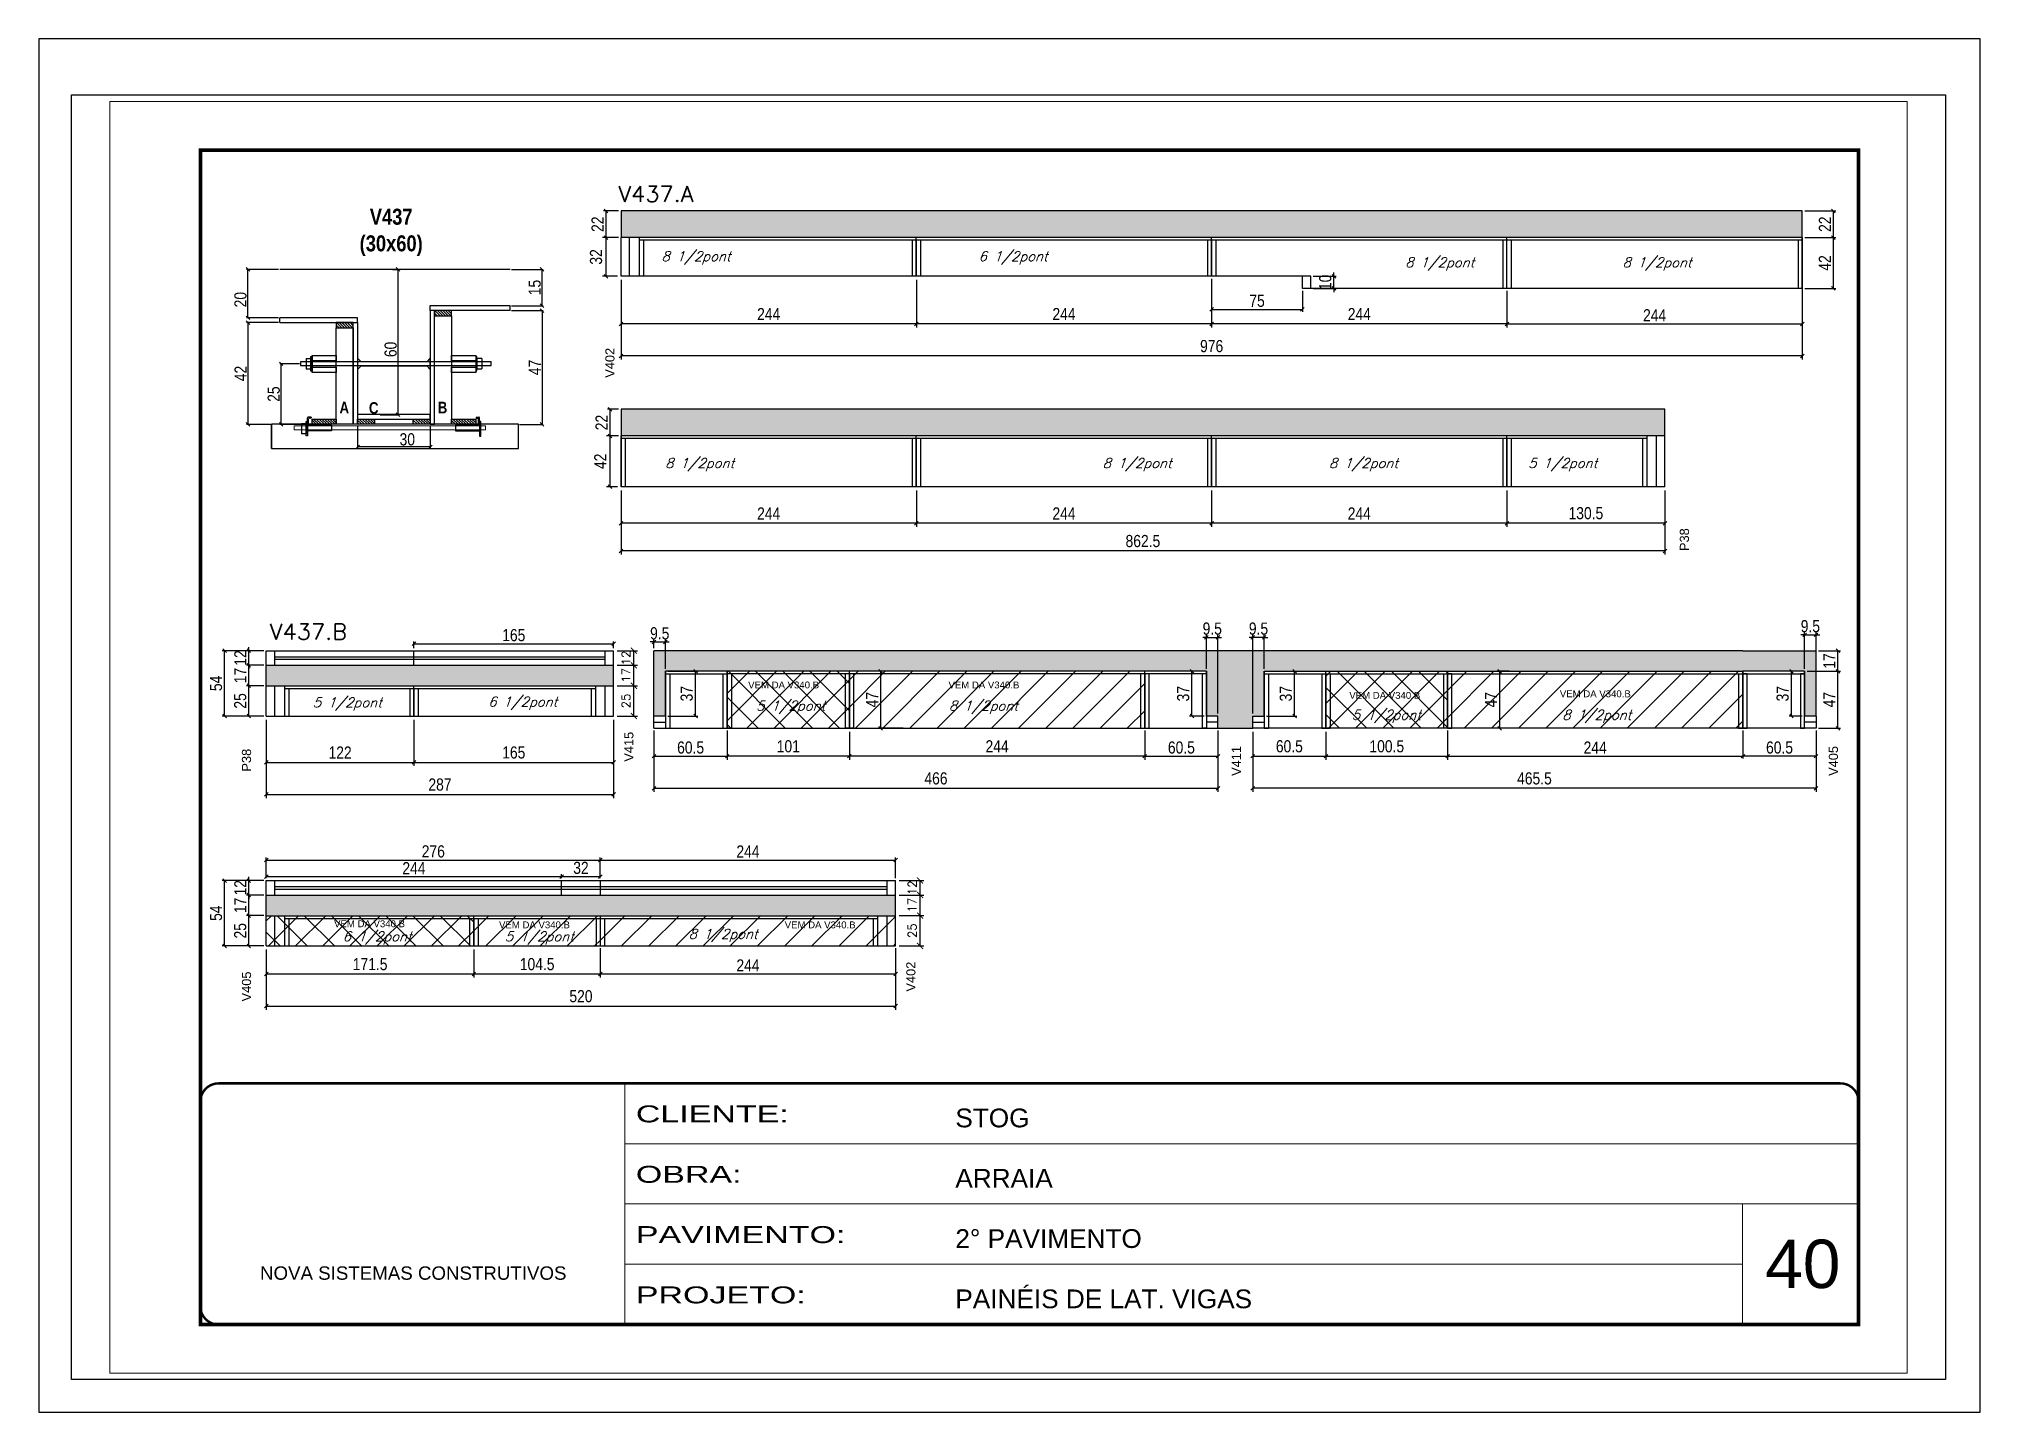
# Paper-space layout '01 (40)' of a CAD drawing. Extents: x -1 to 296, y 0 to 210.
# The model-space entities are those that its viewports show. They can reach past a viewport. Long polylines and large blocks are cut down to what shows.
import ezdxf

# ---------------------------------------------------------------- set-up
doc = ezdxf.new("R2010")
doc.units = 0
doc.linetypes.add('CONTINUO', pattern=[0])
doc.linetypes.add('DASHED', pattern=[0.75, 0.5, -0.25])
doc.layers.get('0').update_dxf_attribs({"linetype": 'CONTINUOUS'})
doc.layers.get('Defpoints').update_dxf_attribs({"linetype": 'CONTINUOUS'})
for name, color, linetype in [('1HACHURA MADEIRAS', 1, 'CONTINUOUS'), ('barrote', 251, 'CONTINUOUS'), ('COTA', 241, 'CONTINUOUS'), ('detalhes', 4, 'CONTINUOUS'), ('NOMENCLATURA', 7, 'CONTINUOUS'), ('Painéis', 200, 'CONTINUOUS'), ('presilha', 1, 'CONTINUOUS'), ('SARR_2.2x10', 60, 'CONTINUOUS'), ('SARR_2.2x7', 40, 'CONTINUOUS'), ('SARR_3.5x7', 81, 'CONTINUOUS'), ('SARR_EDITAR', 141, 'CONTINUOUS'), ('texto', 7, 'CONTINUOUS'), ('Tubo de PVC', 51, 'CONTINUOUS')]:
    doc.layers.add(name, color=color, linetype=linetype)
for name, color, linetype, lineweight in [('CARIMBO', 255, 'CONTINUOUS', 9), ('CONCRETO', 251, 'CONTINUOUS', 25), ('Folhas', 255, 'CONTINUOUS', 9), ('Hachura', 251, 'CONTINUOUS', 9), ('REAPROVEITAMENTO', 251, 'CONTINUOUS', 9), ('SARRAFO DE PRESSAO', 251, 'DASHED', 9), ('SCO-___-LAJ', 2, 'CONTINUOUS', 0), ('Texto Seção', 7, 'CONTINUOUS', 15)]:
    doc.layers.add(name, color=color, linetype=linetype, lineweight=lineweight)
doc.styles.add('ARIAL', font='arial.ttf')
doc.styles.add('COTA TECNICA', font='techl___.ttf', dxfattribs={"height": 10})
doc.styles.add('COTA TECNICA 2X', font='techl___.ttf', dxfattribs={"height": 10})
doc.styles.add('REGUA-120', font='ROMANS.shx', dxfattribs={"height": 15})
doc.styles.add('ROMANS', font='romans.shx')
doc.styles.add('TECNICA', font='techb___.ttf', dxfattribs={"height": 10})
doc.styles.add('Tecnologia', font='')
doc.styles.get('Tecnologia').set_extended_font_data('Forgotten Futurist')
doc.dimstyles.new('Cota Paínel', dxfattribs={"dimtxt": 7, "dimasz": 5, "dimexe": 3, "dimexo": 3, "dimgap": 3, "dimtad": 1, "dimdec": 1, "dimzin": 12, "dimdsep": 46, "dimtxsty": 'ROMANS', "dimblk": 'ARCHTICK', "dimcen": 0, "dimclrd": 4, "dimclre": 4, "dimclrt": 1, "dimadec": 1, "dimazin": 3, "dimtfac": 1, "dimtdec": 1, "dimtmove": 0, "dimatfit": 3, "dimldrblk": 'OBLIQUE', "dimfxl": 1, "dimtolj": 1, "dimtzin": 12, "dimarcsym": 0})
doc.dimstyles.new('PAINEL', dxfattribs={"dimtxt": 10, "dimasz": 3, "dimexe": 3, "dimexo": 3, "dimgap": 3, "dimtad": 1, "dimdec": 1, "dimzin": 12, "dimdsep": 46, "dimtxsty": 'COTA TECNICA', "dimblk1": 'OBLIQUE', "dimblk2": 'OBLIQUE', "dimsah": 1, "dimcen": 0.9, "dimclrd": 4, "dimclre": 4, "dimclrt": 240, "dimadec": 1, "dimazin": 3, "dimtfac": 1, "dimtdec": 1, "dimtmove": 0, "dimatfit": 3, "dimfxl": 1, "dimtolj": 1, "dimtzin": 12, "dimarcsym": 0})
doc.dimstyles.new('SECAO', dxfattribs={"dimscale": 0.333333, "dimtxt": 5, "dimasz": 9, "dimexe": 3, "dimexo": 3, "dimgap": 3, "dimtad": 1, "dimdec": 1, "dimlfac": 0.5, "dimzin": 12, "dimdsep": 46, "dimtxsty": 'COTA TECNICA 2X', "dimblk1": 'OBLIQUE', "dimblk2": 'OBLIQUE', "dimsah": 1, "dimcen": 0.9, "dimclrd": 4, "dimclre": 4, "dimclrt": 240, "dimadec": 1, "dimazin": 3, "dimtfac": 1, "dimtdec": 1, "dimtmove": 0, "dimatfit": 3, "dimfxl": 1, "dimtolj": 1, "dimtzin": 12, "dimarcsym": 0})
pattern_1 = [(45, (-7.898, -326.223), (-11.22532, 11.22532), []), (135, (-7.898, -326.223), (-11.22532, -11.22532), [])]
pattern_2 = [(45, (-7.898, -326.223), (-11.22532, 11.22532), [])]
pattern_3 = [(50, (1585, 0), (9.1092334, -0.796954), [0.9525, -10.4775]), (355, (1585, 0), (-1.762171, 9.552842), [0.762, -8.382029]), (100.45144, (1585.759, -0.066), (7.347062, 8.7558876), [0.8095, -8.904512]), (46.1842, (1585, 2.54), (13.553952, -2.102116), [1.42875, -15.71625]), (96.63556, (1586.13, 2.365), (11.870207, 12.371306), [1.214251, -13.35678]), (351.18415, (1585, 2.54), (11.870207, 12.371306), [1.142998, -12.572987]), (21, (1586.27, 1.905), (7.5807196, -5.11326), [0.9525, -10.4775]), (326, (1586.27, 1.905), (3.090101, 9.209398), [0.762, -8.382]), (71.45144, (1586.902, 1.479), (10.670821, 4.0961384), [0.8095, -8.904497]), (37.5, (1585, 0), (0.1544302, 4.2277519), [0, -8.2804, 0, -8.509, 0, -8.41375]), (7.5, (1585, 0), (3.3409831, 5.0090287), [0, -4.8514, 0, -8.0899, 0, -3.20675]), (327.5, (1582.168, 0), (6.7795298, -0.2864372), [0, -3.175, 0, -9.906, 0, -13.1445]), (317.5, (1580.898, 0), (7.406459, 1.2713246), [0, -4.1275, 0, -6.5786, 0, -9.3345])]

psp = doc.layouts.new('01 (40)')

msp = doc.modelspace()

# ---------------------------------------------------------------- texts
at = {"layer": 'CARIMBO', "style": 'ARIAL'}
msp.add_text('40', height=40, dxfattribs=at).set_placement((10395.07, 3079.52))
at = {"layer": 'detalhes', "style": 'TECNICA'}
for s, p in [('A', (9217.1, 3801.86)), ('C', (9241.4, 3801.54)), ('B', (9298.24, 3801.86))]:
    msp.add_text(s, height=9.6, dxfattribs=at).set_placement(p)
at = {"layer": 'NOMENCLATURA', "linetype": 'Continuous', "style": 'ARIAL'}
for s, p in [('V402', (9444.31, 3831.3)), ('P38', (10332.08, 3688.21)), ('V415', (9459.95, 3514.22)), ('P38', (9144.04, 3506.08)), ('V411', (9961.9, 3502.51)), ('V405', (10455.18, 3502.51)), ('V405', (9144.04, 3316.24)), ('V402', (9692.95, 3324.38))]:
    msp.add_text(s, height=7.567, rotation=90, dxfattribs=at).set_placement(p)
for p in [(9554.76, 3574.76), (9720.24, 3574.76), (10051.44, 3566.16), (10225.4, 3567.45), (9212.6, 3377.52), (9348.91, 3376.66), (9584.95, 3376.64)]:
    msp.add_text('VEM DA V340.B', height=5.6753, dxfattribs=at).set_placement(p)
at = {"layer": 'NOMENCLATURA', "insert": (9259.8, 3970.91), "char_height": 13.2, "attachment_point": 2, "style": 'TECNICA'}
msp.add_mtext_dynamic_manual_height_columns('V437\\P(30x60)', width=13.2, gutter_width=1, heights=[0], dxfattribs=at)
at = {"layer": 'texto', "color": 2, "char_height": 8, "attachment_point": 5, "style": 'ROMANS'}
for s, insert in [('{\\Q19;\\C256;8 1/2pont}', (9511.69, 3930.3)), ('{\\Q19;\\C256;6 1/2pont}', (9773.69, 3930.3)), ('{\\Q19;\\C256;8 1/2pont}', (10126.19, 3925.3)), ('{\\Q19;\\C256;8 1/2pont}', (10305.76, 3925.3)), ('{\\Q19;\\C256;8 1/2pont}', (9514.69, 3759.5)), ('{\\Q19;\\C256;8 1/2pont}', (9876.19, 3759.5)), ('{\\Q19;\\C256;8 1/2pont}', (10063.19, 3759.5)), ('{\\Q19;\\C256;5 1/2pont}', (10227.75, 3759.5)), ('{\\Q19;\\C256;5 1/2pont}', (9223.57, 3561.86)), ('{\\Q19;\\C256;6 1/2pont}', (9368.53, 3562.5)), ('{\\Q19;\\C256;5 1/2pont}', (9589.93, 3559.13)), ('{\\Q19;\\C256;8 1/2pont}', (9749.15, 3559.13)), ('{\\Q19;\\C256;5 1/2pont}', (10082.04, 3551.6)), ('{\\Q19;\\C256;8 1/2pont}', (10255.97, 3551.6)), ('{\\Q19;\\C256;6 1/2pont}', (9248.22, 3368.6)), ('{\\Q19;\\C256;5 1/2pont}', (9382.24, 3368.59)), ('{\\Q19;\\C256;8 1/2pont}', (9534.08, 3370.68))]:
    msp.add_mtext(s, dxfattribs=dict(at, insert=insert))
at = {"layer": 'Texto Seção', "style": 'REGUA-120', "width": 1.05}
for s, p in [('V437.A', (9447.56, 3976.61)), ('V437.B', (9159.62, 3615.1))]:
    msp.add_text(s, height=13, dxfattribs=at).set_placement(p)

# ---------------------------------------------------------------- blocks, each defined once
blk = doc.blocks.new('9999999999')
at = {"color": 30, "linetype": 'CONTINUO'}
for p, q in [((98564.6, 34230.2), (98564.6, 34429.4)), ((98564.6, 34379.6), (99584, 34379.6)), ((98564.6, 34329.8), (99488, 34329.8)), ((99584, 34329.8), (99488, 34329.8)), ((99488, 34329.8), (99488, 34230.2)), ((98564.6, 34280), (99488, 34280))]:
    blk.add_line(p, q, dxfattribs=at)
at = {"color": 30, "linetype": 'CONTINUO', "const_width": 2}
blk.add_lwpolyline([(99584, 34230.2), (99584, 34414.4, 0.414214), (99569, 34429.4), (98229, 34429.4, 0.414214), (98214, 34414.4), (98214, 34245.2, 0.414214), (98229, 34230.2), (99584, 34230.2)], format="xyb", dxfattribs=at)
at = {"layer": 'Folhas'}
blk.add_lwpolyline([(98139, 34190.2), (99624, 34190.2), (99624, 35240.2), (98139, 35240.2)], close=True, dxfattribs=at)
at = {"layer": 'Folhas', "color": 30, "const_width": 3}
blk.add_lwpolyline([(98214, 34230.2), (99584, 34230.2), (99584, 35200.2), (98214, 35200.2)], close=True, dxfattribs=at)
at = {"color": 7, "linetype": 'Continuous', "ltscale": 5, "style": 'ARIAL'}
for s, height, p in [('STOG', 15.48, (98837.7, 34393.1)), ('ARRAIA', 15.48, (98837.7, 34343.3)), ('2° PAVIMENTO', 15.483, (98837.7, 34293.5)), ('NOVA SISTEMAS CONSTRUTIVOS', 11.059, (98263.2, 34267.2)), ('PAINÉIS DE LAT. VIGAS', 15.483, (98837.7, 34243.7))]:
    blk.add_text(s, height=height, dxfattribs=at).set_placement(p)
at = {"layer": 'Folhas', "color": 7, "style": 'Tecnologia', "width": 1.5}
for s, p in [('CLIENTE:', (98573.7, 34397.2)), ('OBRA:', (98573.7, 34347.3)), ('PAVIMENTO:', (98573.7, 34297.5)), ('PROJETO:', (98573.7, 34247.7))]:
    blk.add_text(s, height=14, dxfattribs=at).set_placement(p)
blk = doc.blocks.new('_Oblique')
at = {"color": 0, "linetype": 'ByBlock', "lineweight": -2}
blk.add_line((-0.5, -0.5), (0.5, 0.5), dxfattribs=at)
blk = doc.blocks.new('*D810')
at = {"layer": 'COTA', "color": 4, "linetype": 'ByBlock', "lineweight": -2, "transparency": 16777216}
for p, q in [((9446.7, 3947.1), (9434.3, 3947.1)), ((9437.3, 3915.1), (9437.3, 3947.1)), ((9446.7, 3915.1), (9434.3, 3915.1))]:
    blk.add_line(p, q, dxfattribs=at)
at = {"layer": 'Defpoints', "color": 0, "linetype": 'ByBlock', "transparency": 16777216}
for p in [(9437.3, 3947.1), (9449.7, 3947.1), (9449.7, 3915.1)]:
    blk.add_point(p, dxfattribs=at)
at = {"layer": 'COTA', "color": 4, "linetype": 'ByBlock', "lineweight": -2, "transparency": 16777216, "xscale": 3, "yscale": 3, "zscale": 3}
for p, rotation in [((9437.3, 3947.1), 90), ((9437.3, 3915.1), 270)]:
    blk.add_blockref('_Oblique', p, dxfattribs=dict(at, rotation=rotation))
at = {"layer": 'COTA', "color": 240, "linetype": 'ByBlock', "transparency": 16777216, "insert": (9429.1, 3931.1), "char_height": 10, "attachment_point": 5, "rotation": 90, "style": 'COTA TECNICA'}
blk.add_mtext('\\A1;32', dxfattribs=at)
blk = doc.blocks.new('*D811')
at = {"layer": 'COTA', "color": 4, "linetype": 'ByBlock', "lineweight": -2, "transparency": 16777216}
for p, q in [((9937.7, 3912.1), (9937.7, 3872.8)), ((10181.7, 3902.1), (10181.7, 3872.8)), ((10181.7, 3875.8), (9937.7, 3875.8))]:
    blk.add_line(p, q, dxfattribs=at)
at = {"layer": 'Defpoints', "color": 0, "linetype": 'ByBlock', "transparency": 16777216}
for p in [(9937.7, 3915.1), (10181.7, 3905.1), (9937.7, 3875.8)]:
    blk.add_point(p, dxfattribs=at)
at = {"layer": 'COTA', "color": 4, "linetype": 'ByBlock', "lineweight": -2, "transparency": 16777216, "xscale": 3, "yscale": 3, "zscale": 3, "rotation": 180}
blk.add_blockref('_Oblique', (9937.7, 3875.8), dxfattribs=at)
at = {"layer": 'COTA', "color": 4, "linetype": 'ByBlock', "lineweight": -2, "transparency": 16777216, "xscale": 3, "yscale": 3, "zscale": 3}
blk.add_blockref('_Oblique', (10181.7, 3875.8), dxfattribs=at)
at = {"layer": 'COTA', "color": 240, "linetype": 'ByBlock', "transparency": 16777216, "insert": (10059.7, 3883.9), "char_height": 10, "attachment_point": 5, "style": 'COTA TECNICA'}
blk.add_mtext('\\A1;244', dxfattribs=at)
blk = doc.blocks.new('*D812')
at = {"layer": 'COTA', "color": 4, "linetype": 'ByBlock', "lineweight": -2, "transparency": 16777216}
for p, q in [((9693.7, 3912.1), (9693.7, 3872.8)), ((9937.7, 3912.1), (9937.7, 3872.8)), ((9937.7, 3875.8), (9693.7, 3875.8))]:
    blk.add_line(p, q, dxfattribs=at)
at = {"layer": 'Defpoints', "color": 0, "linetype": 'ByBlock', "transparency": 16777216}
for p in [(9693.7, 3915.1), (9937.7, 3915.1), (9693.7, 3875.8)]:
    blk.add_point(p, dxfattribs=at)
at = {"layer": 'COTA', "color": 4, "linetype": 'ByBlock', "lineweight": -2, "transparency": 16777216, "xscale": 3, "yscale": 3, "zscale": 3, "rotation": 180}
blk.add_blockref('_Oblique', (9693.7, 3875.8), dxfattribs=at)
at = {"layer": 'COTA', "color": 4, "linetype": 'ByBlock', "lineweight": -2, "transparency": 16777216, "xscale": 3, "yscale": 3, "zscale": 3}
blk.add_blockref('_Oblique', (9937.7, 3875.8), dxfattribs=at)
at = {"layer": 'COTA', "color": 240, "linetype": 'ByBlock', "transparency": 16777216, "insert": (9815.7, 3883.9), "char_height": 10, "attachment_point": 5, "style": 'COTA TECNICA'}
blk.add_mtext('\\A1;244', dxfattribs=at)
blk = doc.blocks.new('*D813')
at = {"layer": 'COTA', "color": 4, "linetype": 'ByBlock', "lineweight": -2, "transparency": 16777216}
for p, q in [((9449.7, 3912.1), (9449.7, 3846.3)), ((10425.7, 3907.1), (10425.7, 3846.3)), ((10425.7, 3849.3), (9449.7, 3849.3))]:
    blk.add_line(p, q, dxfattribs=at)
at = {"layer": 'Defpoints', "color": 0, "linetype": 'ByBlock', "transparency": 16777216}
for p in [(9449.7, 3915.1), (10425.7, 3910.1), (9449.7, 3849.3)]:
    blk.add_point(p, dxfattribs=at)
at = {"layer": 'COTA', "color": 4, "linetype": 'ByBlock', "lineweight": -2, "transparency": 16777216, "xscale": 3, "yscale": 3, "zscale": 3, "rotation": 180}
blk.add_blockref('_Oblique', (9449.7, 3849.3), dxfattribs=at)
at = {"layer": 'COTA', "color": 4, "linetype": 'ByBlock', "lineweight": -2, "transparency": 16777216, "xscale": 3, "yscale": 3, "zscale": 3}
blk.add_blockref('_Oblique', (10425.7, 3849.3), dxfattribs=at)
at = {"layer": 'COTA', "color": 240, "linetype": 'ByBlock', "transparency": 16777216, "insert": (9937.7, 3857.4), "char_height": 10, "attachment_point": 5, "style": 'COTA TECNICA'}
blk.add_mtext('\\A1;976', dxfattribs=at)
blk = doc.blocks.new('*D819')
at = {"layer": 'COTA', "color": 4, "linetype": 'ByBlock', "lineweight": -2, "transparency": 16777216}
for p, q in [((9693.7, 3912.1), (9693.7, 3872.8)), ((9449.7, 3894.8), (9449.7, 3872.8)), ((9693.7, 3875.8), (9449.7, 3875.8))]:
    blk.add_line(p, q, dxfattribs=at)
at = {"layer": 'Defpoints', "color": 0, "linetype": 'ByBlock', "transparency": 16777216}
for p in [(9693.7, 3915.1), (9449.7, 3897.8), (9449.7, 3875.8)]:
    blk.add_point(p, dxfattribs=at)
at = {"layer": 'COTA', "color": 4, "linetype": 'ByBlock', "lineweight": -2, "transparency": 16777216, "xscale": 3, "yscale": 3, "zscale": 3, "rotation": 180}
blk.add_blockref('_Oblique', (9449.7, 3875.8), dxfattribs=at)
at = {"layer": 'COTA', "color": 4, "linetype": 'ByBlock', "lineweight": -2, "transparency": 16777216, "xscale": 3, "yscale": 3, "zscale": 3}
blk.add_blockref('_Oblique', (9693.7, 3875.8), dxfattribs=at)
at = {"layer": 'COTA', "color": 240, "linetype": 'ByBlock', "transparency": 16777216, "insert": (9571.7, 3883.9), "char_height": 10, "attachment_point": 5, "style": 'COTA TECNICA'}
blk.add_mtext('\\A1;244', dxfattribs=at)
blk = doc.blocks.new('*D814')
at = {"layer": 'COTA', "color": 4, "linetype": 'Continuous', "lineweight": -2, "transparency": 16777216}
for p, q in [((9937.7, 3913.1), (9937.7, 3885.7)), ((10012.7, 3903.1), (10012.7, 3885.7)), ((9937.7, 3887.7), (10012.7, 3887.7))]:
    blk.add_line(p, q, dxfattribs=at)
at = {"layer": 'Defpoints', "color": 0, "linetype": 'Continuous', "transparency": 16777216}
for p in [(9937.7, 3915.1), (10012.7, 3905.1), (10012.7, 3887.7)]:
    blk.add_point(p, dxfattribs=at)
at = {"layer": 'COTA', "color": 4, "linetype": 'Continuous', "lineweight": -2, "transparency": 16777216, "xscale": 3, "yscale": 3, "zscale": 3, "rotation": 180}
blk.add_blockref('_Oblique', (9937.7, 3887.7), dxfattribs=at)
at = {"layer": 'COTA', "color": 4, "linetype": 'Continuous', "lineweight": -2, "transparency": 16777216, "xscale": 3, "yscale": 3, "zscale": 3}
blk.add_blockref('_Oblique', (10012.7, 3887.7), dxfattribs=at)
at = {"layer": 'COTA', "color": 240, "linetype": 'Continuous', "transparency": 16777216, "insert": (9975.2, 3894.8), "char_height": 10, "attachment_point": 5, "style": 'COTA TECNICA'}
blk.add_mtext('\\A1;75', dxfattribs=at)
blk = doc.blocks.new('*D815')
at = {"layer": 'COTA', "color": 4, "linetype": 'Continuous', "lineweight": -2, "transparency": 16777216}
for p, q in [((10021.7, 3915.1), (10040.7, 3915.1)), ((10038.7, 3915.1), (10038.7, 3918.1)), ((10038.7, 3905.1), (10038.7, 3915.1)), ((10021.7, 3905.1), (10040.7, 3905.1)), ((10038.7, 3905.1), (10038.7, 3902.1))]:
    blk.add_line(p, q, dxfattribs=at)
at = {"layer": 'Defpoints', "color": 0, "linetype": 'Continuous', "transparency": 16777216}
for p in [(10019.7, 3915.1), (10038.7, 3915.1), (10019.7, 3905.1)]:
    blk.add_point(p, dxfattribs=at)
at = {"layer": 'COTA', "color": 4, "linetype": 'Continuous', "lineweight": -2, "transparency": 16777216, "xscale": 3, "yscale": 3, "zscale": 3}
for p, rotation in [((10038.7, 3915.1), 270), ((10038.7, 3905.1), 90)]:
    blk.add_blockref('_Oblique', p, dxfattribs=dict(at, rotation=rotation))
at = {"layer": 'COTA', "color": 240, "linetype": 'Continuous', "transparency": 16777216, "insert": (10031.6, 3910.1), "char_height": 10, "attachment_point": 5, "rotation": 90, "style": 'COTA TECNICA'}
blk.add_mtext('\\A1;10', dxfattribs=at)
blk = doc.blocks.new('*D816')
at = {"layer": 'COTA', "color": 4, "linetype": 'Continuous', "lineweight": -2, "transparency": 16777216}
for p, q in [((9447.7, 3969.1), (9435.3, 3969.1)), ((9437.3, 3947.1), (9437.3, 3969.1)), ((9447.7, 3947.1), (9435.3, 3947.1))]:
    blk.add_line(p, q, dxfattribs=at)
at = {"layer": 'Defpoints', "color": 0, "linetype": 'Continuous', "transparency": 16777216}
for p in [(9437.3, 3969.1), (9449.7, 3969.1), (9449.7, 3947.1)]:
    blk.add_point(p, dxfattribs=at)
at = {"layer": 'COTA', "color": 4, "linetype": 'Continuous', "lineweight": -2, "transparency": 16777216, "xscale": 3, "yscale": 3, "zscale": 3}
for p, rotation in [((9437.3, 3969.1), 90), ((9437.3, 3947.1), 270)]:
    blk.add_blockref('_Oblique', p, dxfattribs=dict(at, rotation=rotation))
at = {"layer": 'COTA', "color": 240, "linetype": 'Continuous', "transparency": 16777216, "insert": (9430.3, 3958.1), "char_height": 10, "attachment_point": 5, "rotation": 90, "style": 'COTA TECNICA'}
blk.add_mtext('\\A1;22', dxfattribs=at)
blk = doc.blocks.new('*D817')
at = {"layer": 'COTA', "color": 4, "linetype": 'Continuous', "lineweight": -2, "transparency": 16777216}
for p, q in [((10427.7, 3947.1), (10453.4, 3947.1)), ((10451.4, 3905.1), (10451.4, 3947.1)), ((10427.7, 3905.1), (10453.4, 3905.1))]:
    blk.add_line(p, q, dxfattribs=at)
at = {"layer": 'Defpoints', "color": 0, "linetype": 'Continuous', "transparency": 16777216}
for p in [(10425.7, 3947.1), (10451.4, 3947.1), (10425.7, 3905.1)]:
    blk.add_point(p, dxfattribs=at)
at = {"layer": 'COTA', "color": 4, "linetype": 'Continuous', "lineweight": -2, "transparency": 16777216, "xscale": 3, "yscale": 3, "zscale": 3}
for p, rotation in [((10451.4, 3947.1), 90), ((10451.4, 3905.1), 270)]:
    blk.add_blockref('_Oblique', p, dxfattribs=dict(at, rotation=rotation))
at = {"layer": 'COTA', "color": 240, "linetype": 'Continuous', "transparency": 16777216, "insert": (10444.3, 3926.1), "char_height": 10, "attachment_point": 5, "rotation": 90, "style": 'COTA TECNICA'}
blk.add_mtext('\\A1;42', dxfattribs=at)
blk = doc.blocks.new('*D818')
at = {"layer": 'COTA', "color": 4, "linetype": 'Continuous', "lineweight": -2, "transparency": 16777216}
for p, q in [((10427.7, 3969.1), (10453.4, 3969.1)), ((10451.4, 3947.1), (10451.4, 3969.1)), ((10427.7, 3947.1), (10453.4, 3947.1))]:
    blk.add_line(p, q, dxfattribs=at)
at = {"layer": 'Defpoints', "color": 0, "linetype": 'Continuous', "transparency": 16777216}
for p in [(10425.7, 3969.1), (10451.4, 3969.1), (10425.7, 3947.1)]:
    blk.add_point(p, dxfattribs=at)
at = {"layer": 'COTA', "color": 4, "linetype": 'Continuous', "lineweight": -2, "transparency": 16777216, "xscale": 3, "yscale": 3, "zscale": 3}
for p, rotation in [((10451.4, 3969.1), 90), ((10451.4, 3947.1), 270)]:
    blk.add_blockref('_Oblique', p, dxfattribs=dict(at, rotation=rotation))
at = {"layer": 'COTA', "color": 240, "linetype": 'Continuous', "transparency": 16777216, "insert": (10444.4, 3958.1), "char_height": 10, "attachment_point": 5, "rotation": 90, "style": 'COTA TECNICA'}
blk.add_mtext('\\A1;22', dxfattribs=at)
blk = doc.blocks.new('*D820')
at = {"layer": 'COTA', "color": 4, "linetype": 'ByBlock', "lineweight": -2, "transparency": 16777216}
for p, q in [((9446.7, 3783.3), (9437.6, 3783.3)), ((9440.6, 3741.3), (9440.6, 3783.3)), ((9446.7, 3741.3), (9437.6, 3741.3))]:
    blk.add_line(p, q, dxfattribs=at)
at = {"layer": 'Defpoints', "color": 0, "linetype": 'ByBlock', "transparency": 16777216}
for p in [(9440.6, 3783.3), (9449.7, 3783.3), (9449.7, 3741.3)]:
    blk.add_point(p, dxfattribs=at)
at = {"layer": 'COTA', "color": 4, "linetype": 'ByBlock', "lineweight": -2, "transparency": 16777216, "xscale": 3, "yscale": 3, "zscale": 3}
for p, rotation in [((9440.6, 3783.3), 90), ((9440.6, 3741.3), 270)]:
    blk.add_blockref('_Oblique', p, dxfattribs=dict(at, rotation=rotation))
at = {"layer": 'COTA', "color": 240, "linetype": 'ByBlock', "transparency": 16777216, "insert": (9432.6, 3762.3), "char_height": 10, "attachment_point": 5, "rotation": 90, "style": 'COTA TECNICA'}
blk.add_mtext('\\A1;42', dxfattribs=at)
blk = doc.blocks.new('*D821')
at = {"layer": 'COTA', "color": 4, "linetype": 'ByBlock', "lineweight": -2, "transparency": 16777216}
for p, q in [((10181.7, 3738.3), (10181.7, 3708.2)), ((10312.2, 3738.3), (10312.2, 3708.2)), ((10312.2, 3711.2), (10181.7, 3711.2))]:
    blk.add_line(p, q, dxfattribs=at)
at = {"layer": 'Defpoints', "color": 0, "linetype": 'ByBlock', "transparency": 16777216}
for p in [(10181.7, 3741.3), (10312.2, 3741.3), (10181.7, 3711.2)]:
    blk.add_point(p, dxfattribs=at)
at = {"layer": 'COTA', "color": 4, "linetype": 'ByBlock', "lineweight": -2, "transparency": 16777216, "xscale": 3, "yscale": 3, "zscale": 3, "rotation": 180}
blk.add_blockref('_Oblique', (10181.7, 3711.2), dxfattribs=at)
at = {"layer": 'COTA', "color": 4, "linetype": 'ByBlock', "lineweight": -2, "transparency": 16777216, "xscale": 3, "yscale": 3, "zscale": 3}
blk.add_blockref('_Oblique', (10312.2, 3711.2), dxfattribs=at)
at = {"layer": 'COTA', "color": 240, "linetype": 'ByBlock', "transparency": 16777216, "insert": (10246.9, 3719.4), "char_height": 10, "attachment_point": 5, "style": 'COTA TECNICA'}
blk.add_mtext('\\A1;130.5', dxfattribs=at)
blk = doc.blocks.new('*D822')
at = {"layer": 'COTA', "color": 4, "linetype": 'ByBlock', "lineweight": -2, "transparency": 16777216}
for p, q in [((9937.7, 3738.3), (9937.7, 3708.2)), ((10181.7, 3738.3), (10181.7, 3708.2)), ((10181.7, 3711.2), (9937.7, 3711.2))]:
    blk.add_line(p, q, dxfattribs=at)
at = {"layer": 'Defpoints', "color": 0, "linetype": 'ByBlock', "transparency": 16777216}
for p in [(9937.7, 3741.3), (10181.7, 3741.3), (9937.7, 3711.2)]:
    blk.add_point(p, dxfattribs=at)
at = {"layer": 'COTA', "color": 4, "linetype": 'ByBlock', "lineweight": -2, "transparency": 16777216, "xscale": 3, "yscale": 3, "zscale": 3, "rotation": 180}
blk.add_blockref('_Oblique', (9937.7, 3711.2), dxfattribs=at)
at = {"layer": 'COTA', "color": 4, "linetype": 'ByBlock', "lineweight": -2, "transparency": 16777216, "xscale": 3, "yscale": 3, "zscale": 3}
blk.add_blockref('_Oblique', (10181.7, 3711.2), dxfattribs=at)
at = {"layer": 'COTA', "color": 240, "linetype": 'ByBlock', "transparency": 16777216, "insert": (10059.7, 3719.2), "char_height": 10, "attachment_point": 5, "style": 'COTA TECNICA'}
blk.add_mtext('\\A1;244', dxfattribs=at)
blk = doc.blocks.new('*D823')
at = {"layer": 'COTA', "color": 4, "linetype": 'ByBlock', "lineweight": -2, "transparency": 16777216}
for p, q in [((9449.7, 3738.3), (9449.7, 3685.3)), ((10312.2, 3738.3), (10312.2, 3685.3)), ((10312.2, 3688.3), (9449.7, 3688.3))]:
    blk.add_line(p, q, dxfattribs=at)
at = {"layer": 'Defpoints', "color": 0, "linetype": 'ByBlock', "transparency": 16777216}
for p in [(9449.7, 3741.3), (10312.2, 3741.3), (9449.7, 3688.3)]:
    blk.add_point(p, dxfattribs=at)
at = {"layer": 'COTA', "color": 4, "linetype": 'ByBlock', "lineweight": -2, "transparency": 16777216, "xscale": 3, "yscale": 3, "zscale": 3, "rotation": 180}
blk.add_blockref('_Oblique', (9449.7, 3688.3), dxfattribs=at)
at = {"layer": 'COTA', "color": 4, "linetype": 'ByBlock', "lineweight": -2, "transparency": 16777216, "xscale": 3, "yscale": 3, "zscale": 3}
blk.add_blockref('_Oblique', (10312.2, 3688.3), dxfattribs=at)
at = {"layer": 'COTA', "color": 240, "linetype": 'ByBlock', "transparency": 16777216, "insert": (9880.9, 3696.4), "char_height": 10, "attachment_point": 5, "style": 'COTA TECNICA'}
blk.add_mtext('\\A1;862.5', dxfattribs=at)
blk = doc.blocks.new('*D824')
at = {"layer": 'COTA', "color": 4, "linetype": 'ByBlock', "lineweight": -2, "transparency": 16777216}
for p, q in [((9693.7, 3738.3), (9693.7, 3708.2)), ((9449.7, 3726), (9449.7, 3708.2)), ((9693.7, 3711.2), (9449.7, 3711.2))]:
    blk.add_line(p, q, dxfattribs=at)
at = {"layer": 'Defpoints', "color": 0, "linetype": 'ByBlock', "transparency": 16777216}
for p in [(9693.7, 3741.3), (9449.7, 3729), (9449.7, 3711.2)]:
    blk.add_point(p, dxfattribs=at)
at = {"layer": 'COTA', "color": 4, "linetype": 'ByBlock', "lineweight": -2, "transparency": 16777216, "xscale": 3, "yscale": 3, "zscale": 3, "rotation": 180}
blk.add_blockref('_Oblique', (9449.7, 3711.2), dxfattribs=at)
at = {"layer": 'COTA', "color": 4, "linetype": 'ByBlock', "lineweight": -2, "transparency": 16777216, "xscale": 3, "yscale": 3, "zscale": 3}
blk.add_blockref('_Oblique', (9693.7, 3711.2), dxfattribs=at)
at = {"layer": 'COTA', "color": 240, "linetype": 'ByBlock', "transparency": 16777216, "insert": (9571.7, 3719.2), "char_height": 10, "attachment_point": 5, "style": 'COTA TECNICA'}
blk.add_mtext('\\A1;244', dxfattribs=at)
blk = doc.blocks.new('*D826')
at = {"layer": 'COTA', "color": 4, "linetype": 'ByBlock', "lineweight": -2, "transparency": 16777216}
for p, q in [((9693.7, 3738.3), (9693.7, 3708.2)), ((9937.7, 3738.3), (9937.7, 3708.2)), ((9937.7, 3711.2), (9693.7, 3711.2))]:
    blk.add_line(p, q, dxfattribs=at)
at = {"layer": 'Defpoints', "color": 0, "linetype": 'ByBlock', "transparency": 16777216}
for p in [(9693.7, 3741.3), (9937.7, 3741.3), (9693.7, 3711.2)]:
    blk.add_point(p, dxfattribs=at)
at = {"layer": 'COTA', "color": 4, "linetype": 'ByBlock', "lineweight": -2, "transparency": 16777216, "xscale": 3, "yscale": 3, "zscale": 3, "rotation": 180}
blk.add_blockref('_Oblique', (9693.7, 3711.2), dxfattribs=at)
at = {"layer": 'COTA', "color": 4, "linetype": 'ByBlock', "lineweight": -2, "transparency": 16777216, "xscale": 3, "yscale": 3, "zscale": 3}
blk.add_blockref('_Oblique', (9937.7, 3711.2), dxfattribs=at)
at = {"layer": 'COTA', "color": 240, "linetype": 'ByBlock', "transparency": 16777216, "insert": (9815.7, 3719.2), "char_height": 10, "attachment_point": 5, "style": 'COTA TECNICA'}
blk.add_mtext('\\A1;244', dxfattribs=at)
blk = doc.blocks.new('*D825')
at = {"layer": 'COTA', "color": 4, "linetype": 'Continuous', "lineweight": -2, "transparency": 16777216}
for p, q in [((9447.7, 3805.3), (9438.6, 3805.3)), ((9440.6, 3783.3), (9440.6, 3805.3)), ((9447.7, 3783.3), (9438.6, 3783.3))]:
    blk.add_line(p, q, dxfattribs=at)
at = {"layer": 'Defpoints', "color": 0, "linetype": 'Continuous', "transparency": 16777216}
for p in [(9440.6, 3805.3), (9449.7, 3805.3), (9449.7, 3783.3)]:
    blk.add_point(p, dxfattribs=at)
at = {"layer": 'COTA', "color": 4, "linetype": 'Continuous', "lineweight": -2, "transparency": 16777216, "xscale": 3, "yscale": 3, "zscale": 3}
for p, rotation in [((9440.6, 3805.3), 90), ((9440.6, 3783.3), 270)]:
    blk.add_blockref('_Oblique', p, dxfattribs=dict(at, rotation=rotation))
at = {"layer": 'COTA', "color": 240, "linetype": 'Continuous', "transparency": 16777216, "insert": (9433.6, 3794.3), "char_height": 10, "attachment_point": 5, "rotation": 90, "style": 'COTA TECNICA'}
blk.add_mtext('\\A1;22', dxfattribs=at)
blk = doc.blocks.new('*D827')
at = {"layer": 'COTA', "color": 4, "linetype": 'Continuous', "lineweight": -2, "transparency": 16777216}
for p, q in [((10181.7, 3903.1), (10181.7, 3873.8)), ((10425.7, 3903.1), (10425.7, 3873.8)), ((10181.7, 3875.8), (10425.7, 3875.8))]:
    blk.add_line(p, q, dxfattribs=at)
at = {"layer": 'Defpoints', "color": 0, "linetype": 'Continuous', "transparency": 16777216}
for p in [(10181.7, 3905.1), (10425.7, 3905.1), (10425.7, 3875.8)]:
    blk.add_point(p, dxfattribs=at)
at = {"layer": 'COTA', "color": 4, "linetype": 'Continuous', "lineweight": -2, "transparency": 16777216, "xscale": 3, "yscale": 3, "zscale": 3, "rotation": 180}
blk.add_blockref('_Oblique', (10181.7, 3875.8), dxfattribs=at)
at = {"layer": 'COTA', "color": 4, "linetype": 'Continuous', "lineweight": -2, "transparency": 16777216, "xscale": 3, "yscale": 3, "zscale": 3}
blk.add_blockref('_Oblique', (10425.7, 3875.8), dxfattribs=at)
at = {"layer": 'COTA', "color": 240, "linetype": 'Continuous', "transparency": 16777216, "insert": (10303.7, 3882.9), "char_height": 10, "attachment_point": 5, "style": 'COTA TECNICA'}
blk.add_mtext('\\A1;244', dxfattribs=at)
blk = doc.blocks.new('*D828')
at = {"layer": 'COTA', "color": 4, "lineweight": -2, "transparency": 16777216}
for p, q in [((9232.1, 3791.8), (9232.1, 3773.2)), ((9292.1, 3791.8), (9292.1, 3773.2)), ((9292.1, 3774.2), (9232.1, 3774.2))]:
    blk.add_line(p, q, dxfattribs=at)
at = {"layer": 'Defpoints', "color": 0, "transparency": 16777216}
for p in [(9232.1, 3792.8), (9292.1, 3792.8), (9232.1, 3774.2)]:
    blk.add_point(p, dxfattribs=at)
at = {"layer": 'COTA', "color": 4, "lineweight": -2, "transparency": 16777216, "xscale": 3, "yscale": 3, "zscale": 3, "rotation": 180}
blk.add_blockref('_Oblique', (9232.1, 3774.2), dxfattribs=at)
at = {"layer": 'COTA', "color": 4, "lineweight": -2, "transparency": 16777216, "xscale": 3, "yscale": 3, "zscale": 3}
blk.add_blockref('_Oblique', (9292.1, 3774.2), dxfattribs=at)
at = {"layer": 'COTA', "color": 240, "transparency": 16777216, "insert": (9273.1, 3780.4), "char_height": 10, "attachment_point": 5, "style": 'COTA TECNICA 2X'}
blk.add_mtext('\\A1;30', dxfattribs=at)
blk = doc.blocks.new('PRESILHA METÁLICA 1')
at = {"layer": 'presilha'}
for p, q in [((0, 13), (6, 13)), ((0, 13), (0, 0)), ((6, 0), (0, 0)), ((6, 15.5), (7.5, 15.5)), ((6, -2.5), (6, 15.5)), ((6, 13), (6, 0)), ((7.5, 10.6), (7.5, 19.9)), ((7.5, 15.5), (7.5, -2.5)), ((37.5, 4.1), (7.5, 4.1)), ((12, 21), (8.6, 21)), ((9, 11.6), (9, 18.9)), ((12, 19.5), (9.6, 19.5)), ((37.5, 11), (9.6, 11)), ((12, 21), (12, 19.5)), ((37.5, 11), (37.5, 4.1)), ((7.5, -2.5), (6, -2.5))]:
    blk.add_line(p, q, dxfattribs=at)
for centre, radius, start, end in [((8.6, 19.9), 1.14, 90, 180), ((9.6, 18.9), 0.57, 90, 180), ((9.6, 11.6), 0.57, 180, 270)]:
    blk.add_arc(centre, radius, start, end, dxfattribs=at)
blk = doc.blocks.new('PRESILHA METÁLICA 2')
at = {"layer": 'presilha'}
for p, q in [((-30.8, 13.5), (-30.8, 6.6)), ((-30.8, 13.5), (-2.8, 13.5)), ((-30.8, 6.6), (-0.8, 6.6)), ((-5.2, 23.5), (-5.2, 22)), ((-5.2, 23.5), (-1.9, 23.5)), ((-5.2, 22), (-2.8, 22)), ((-2.2, 14.1), (-2.2, 21.4)), ((0.8, 18), (-0.8, 18)), ((-0.8, 18), (-0.8, 0)), ((-0.8, 0), (0.8, 0)), ((-0.8, 14.6), (-0.8, 22.4)), ((0.8, 0), (0.8, 18))]:
    blk.add_line(p, q, dxfattribs=at)
for centre, radius, start, end in [((-2.8, 21.4), 0.57, 0, 90), ((-2.8, 14.1), 0.57, 270, 0), ((-1.9, 22.4), 1.14, 0, 90)]:
    blk.add_arc(centre, radius, start, end, dxfattribs=at)
blk = doc.blocks.new('*D829')
at = {"layer": 'COTA', "color": 4, "lineweight": -2, "transparency": 16777216}
for p, q in [((9166.8, 3876.8), (9140.4, 3876.8)), ((9141.4, 3876.8), (9141.4, 3792.8)), ((9160, 3792.8), (9140.4, 3792.8))]:
    blk.add_line(p, q, dxfattribs=at)
at = {"layer": 'Defpoints', "color": 0, "transparency": 16777216}
for p in [(9167.8, 3876.8), (9141.4, 3792.8), (9161, 3792.8)]:
    blk.add_point(p, dxfattribs=at)
at = {"layer": 'COTA', "color": 4, "lineweight": -2, "transparency": 16777216, "xscale": 3, "yscale": 3, "zscale": 3}
for p, rotation in [((9141.4, 3876.8), 90), ((9141.4, 3792.8), 270)]:
    blk.add_blockref('_Oblique', p, dxfattribs=dict(at, rotation=rotation))
at = {"layer": 'COTA', "color": 240, "transparency": 16777216, "insert": (9135.4, 3834.8), "char_height": 10, "attachment_point": 5, "rotation": 90, "style": 'COTA TECNICA 2X'}
blk.add_mtext('\\A1;42', dxfattribs=at)
blk = doc.blocks.new('*D830')
at = {"layer": 'COTA', "color": 4, "lineweight": -2, "transparency": 16777216}
for p, q in [((9260.9, 3920.8), (9266.5, 3920.8)), ((9265.5, 3800.8), (9265.5, 3920.8)), ((9250.8, 3800.8), (9266.5, 3800.8))]:
    blk.add_line(p, q, dxfattribs=at)
at = {"layer": 'Defpoints', "color": 0, "transparency": 16777216}
for p in [(9259.9, 3920.8), (9265.5, 3920.8), (9249.8, 3800.8)]:
    blk.add_point(p, dxfattribs=at)
at = {"layer": 'COTA', "color": 4, "lineweight": -2, "transparency": 16777216, "xscale": 3, "yscale": 3, "zscale": 3}
for p, rotation in [((9265.5, 3920.8), 90), ((9265.5, 3800.8), 270)]:
    blk.add_blockref('_Oblique', p, dxfattribs=dict(at, rotation=rotation))
at = {"layer": 'COTA', "color": 240, "transparency": 16777216, "insert": (9259.4, 3854.7), "char_height": 10, "attachment_point": 5, "rotation": 90, "style": 'COTA TECNICA 2X'}
blk.add_mtext('\\A1;60', dxfattribs=at)
blk = doc.blocks.new('*D831')
at = {"layer": 'COTA', "color": 4, "lineweight": -2, "transparency": 16777216}
for p, q in [((9166.8, 3920.8), (9140.4, 3920.8)), ((9141.4, 3880.8), (9141.4, 3920.8)), ((9166.8, 3880.8), (9140.4, 3880.8))]:
    blk.add_line(p, q, dxfattribs=at)
at = {"layer": 'Defpoints', "color": 0, "transparency": 16777216}
for p in [(9141.4, 3920.8), (9167.8, 3920.8), (9167.8, 3880.8)]:
    blk.add_point(p, dxfattribs=at)
at = {"layer": 'COTA', "color": 4, "lineweight": -2, "transparency": 16777216, "xscale": 3, "yscale": 3, "zscale": 3}
for p, rotation in [((9141.4, 3920.8), 90), ((9141.4, 3880.8), 270)]:
    blk.add_blockref('_Oblique', p, dxfattribs=dict(at, rotation=rotation))
at = {"layer": 'COTA', "color": 240, "transparency": 16777216, "insert": (9135.3, 3895.8), "char_height": 10, "attachment_point": 5, "rotation": 90, "style": 'COTA TECNICA 2X'}
blk.add_mtext('\\A1;20', dxfattribs=at)
blk = doc.blocks.new('*D832')
at = {"layer": 'COTA', "color": 4, "lineweight": -2, "transparency": 16777216}
for p, q in [((9359.2, 3886.8), (9385.5, 3886.8)), ((9384.5, 3886.8), (9384.5, 3792.8)), ((9365.9, 3792.8), (9385.5, 3792.8))]:
    blk.add_line(p, q, dxfattribs=at)
at = {"layer": 'Defpoints', "color": 0, "transparency": 16777216}
for p in [(9358.2, 3886.8), (9364.9, 3792.8), (9384.5, 3792.8)]:
    blk.add_point(p, dxfattribs=at)
at = {"layer": 'COTA', "color": 4, "lineweight": -2, "transparency": 16777216, "xscale": 3, "yscale": 3, "zscale": 3}
for p, rotation in [((9384.5, 3886.8), 90), ((9384.5, 3792.8), 270)]:
    blk.add_blockref('_Oblique', p, dxfattribs=dict(at, rotation=rotation))
at = {"layer": 'COTA', "color": 240, "transparency": 16777216, "insert": (9378.5, 3839.8), "char_height": 10, "attachment_point": 5, "rotation": 90, "style": 'COTA TECNICA 2X'}
blk.add_mtext('\\A1;47', dxfattribs=at)
blk = doc.blocks.new('*D833')
at = {"layer": 'COTA', "color": 4, "lineweight": -2, "transparency": 16777216}
for p, q in [((9359.2, 3920.8), (9385.5, 3920.8)), ((9384.5, 3890.8), (9384.5, 3920.8)), ((9359.2, 3890.8), (9385.5, 3890.8))]:
    blk.add_line(p, q, dxfattribs=at)
at = {"layer": 'Defpoints', "color": 0, "transparency": 16777216}
for p in [(9358.2, 3920.8), (9384.5, 3920.8), (9358.2, 3890.8)]:
    blk.add_point(p, dxfattribs=at)
at = {"layer": 'COTA', "color": 4, "lineweight": -2, "transparency": 16777216, "xscale": 3, "yscale": 3, "zscale": 3}
for p, rotation in [((9384.5, 3920.8), 90), ((9384.5, 3890.8), 270)]:
    blk.add_blockref('_Oblique', p, dxfattribs=dict(at, rotation=rotation))
at = {"layer": 'COTA', "color": 240, "transparency": 16777216, "insert": (9378.4, 3905.8), "char_height": 10, "attachment_point": 5, "rotation": 90, "style": 'COTA TECNICA 2X'}
blk.add_mtext('\\A1;15', dxfattribs=at)
blk = doc.blocks.new('*D834')
at = {"layer": 'COTA', "color": 4, "lineweight": -2, "transparency": 16777216}
for p, q in [((9184, 3842.8), (9167.9, 3842.8)), ((9168.9, 3792.8), (9168.9, 3842.8)), ((9193.5, 3792.8), (9167.9, 3792.8))]:
    blk.add_line(p, q, dxfattribs=at)
at = {"layer": 'Defpoints', "color": 0, "transparency": 16777216}
for p in [(9168.9, 3842.8), (9185, 3842.8), (9194.5, 3792.8)]:
    blk.add_point(p, dxfattribs=at)
at = {"layer": 'COTA', "color": 4, "lineweight": -2, "transparency": 16777216, "xscale": 3, "yscale": 3, "zscale": 3}
for p, rotation in [((9168.9, 3842.8), 90), ((9168.9, 3792.8), 270)]:
    blk.add_blockref('_Oblique', p, dxfattribs=dict(at, rotation=rotation))
at = {"layer": 'COTA', "color": 240, "transparency": 16777216, "insert": (9162.8, 3817.8), "char_height": 10, "attachment_point": 5, "rotation": 90, "style": 'COTA TECNICA 2X'}
blk.add_mtext('\\A1;25', dxfattribs=at)
blk = doc.blocks.new('*D836')
at = {"layer": 'COTA', "color": 4, "linetype": 'ByBlock', "lineweight": -2, "transparency": 16777216}
for p, q in [((9156.6, 3548.9), (9156.6, 3510.7)), ((9278.6, 3548.9), (9278.6, 3510.7)), ((9156.6, 3513.7), (9278.6, 3513.7))]:
    blk.add_line(p, q, dxfattribs=at)
at = {"layer": 'Defpoints', "color": 0, "linetype": 'ByBlock', "transparency": 16777216}
for p in [(9156.6, 3551.9), (9278.6, 3551.9), (9278.6, 3513.7)]:
    blk.add_point(p, dxfattribs=at)
at = {"layer": 'COTA', "color": 4, "linetype": 'ByBlock', "lineweight": -2, "transparency": 16777216, "xscale": 3, "yscale": 3, "zscale": 3, "rotation": 180}
blk.add_blockref('_Oblique', (9156.6, 3513.7), dxfattribs=at)
at = {"layer": 'COTA', "color": 4, "linetype": 'ByBlock', "lineweight": -2, "transparency": 16777216, "xscale": 3, "yscale": 3, "zscale": 3}
blk.add_blockref('_Oblique', (9278.6, 3513.7), dxfattribs=at)
at = {"layer": 'COTA', "color": 240, "linetype": 'ByBlock', "transparency": 16777216, "insert": (9217.6, 3521.8), "char_height": 10, "attachment_point": 5, "style": 'COTA TECNICA'}
blk.add_mtext('\\A1;122', dxfattribs=at)
blk = doc.blocks.new('*D837')
at = {"layer": 'COTA', "color": 4, "linetype": 'ByBlock', "lineweight": -2, "transparency": 16777216}
for p, q in [((9278.6, 3548.9), (9278.6, 3510.7)), ((9443.6, 3548.9), (9443.6, 3510.7)), ((9278.6, 3513.7), (9443.6, 3513.7))]:
    blk.add_line(p, q, dxfattribs=at)
at = {"layer": 'Defpoints', "color": 0, "linetype": 'ByBlock', "transparency": 16777216}
for p in [(9278.6, 3551.9), (9443.6, 3551.9), (9443.6, 3513.7)]:
    blk.add_point(p, dxfattribs=at)
at = {"layer": 'COTA', "color": 4, "linetype": 'ByBlock', "lineweight": -2, "transparency": 16777216, "xscale": 3, "yscale": 3, "zscale": 3, "rotation": 180}
blk.add_blockref('_Oblique', (9278.6, 3513.7), dxfattribs=at)
at = {"layer": 'COTA', "color": 4, "linetype": 'ByBlock', "lineweight": -2, "transparency": 16777216, "xscale": 3, "yscale": 3, "zscale": 3}
blk.add_blockref('_Oblique', (9443.6, 3513.7), dxfattribs=at)
at = {"layer": 'COTA', "color": 240, "linetype": 'ByBlock', "transparency": 16777216, "insert": (9361.1, 3521.8), "char_height": 10, "attachment_point": 5, "style": 'COTA TECNICA'}
blk.add_mtext('\\A1;165', dxfattribs=at)
blk = doc.blocks.new('*D856')
at = {"layer": 'COTA', "color": 4, "linetype": 'ByBlock', "lineweight": -2, "transparency": 16777216}
for p, q in [((9156.6, 3548.9), (9156.6, 3484.2)), ((9443.6, 3548.9), (9443.6, 3484.2)), ((9156.6, 3487.2), (9443.6, 3487.2))]:
    blk.add_line(p, q, dxfattribs=at)
at = {"layer": 'Defpoints', "color": 0, "linetype": 'ByBlock', "transparency": 16777216}
for p in [(9156.6, 3551.9), (9443.6, 3551.9), (9443.6, 3487.2)]:
    blk.add_point(p, dxfattribs=at)
at = {"layer": 'COTA', "color": 4, "linetype": 'ByBlock', "lineweight": -2, "transparency": 16777216, "xscale": 3, "yscale": 3, "zscale": 3, "rotation": 180}
blk.add_blockref('_Oblique', (9156.6, 3487.2), dxfattribs=at)
at = {"layer": 'COTA', "color": 4, "linetype": 'ByBlock', "lineweight": -2, "transparency": 16777216, "xscale": 3, "yscale": 3, "zscale": 3}
blk.add_blockref('_Oblique', (9443.6, 3487.2), dxfattribs=at)
at = {"layer": 'COTA', "color": 240, "linetype": 'ByBlock', "transparency": 16777216, "insert": (9300.1, 3495.3), "char_height": 10, "attachment_point": 5, "style": 'COTA TECNICA'}
blk.add_mtext('\\A1;287', dxfattribs=at)
blk = doc.blocks.new('_ArchTick')
at = {"color": 0, "linetype": 'ByBlock', "const_width": 0.15}
blk.add_lwpolyline([(-0.5, -0.5), (0.5, 0.5)], dxfattribs=at)
blk = doc.blocks.new('*D838')
at = {"layer": 'COTA', "color": 4, "lineweight": -2, "transparency": 16777216}
for p, q in [((9446.6, 3576.9), (9463.3, 3576.9)), ((9460.3, 3551.9), (9460.3, 3576.9)), ((9446.6, 3551.9), (9463.3, 3551.9))]:
    blk.add_line(p, q, dxfattribs=at)
at = {"layer": 'Defpoints', "color": 0, "transparency": 16777216}
for p in [(9443.6, 3576.9), (9460.3, 3576.9), (9443.6, 3551.9)]:
    blk.add_point(p, dxfattribs=at)
at = {"layer": 'COTA', "color": 4, "lineweight": -2, "transparency": 16777216, "xscale": 5, "yscale": 5, "zscale": 5}
for p, rotation in [((9460.3, 3576.9), 90), ((9460.3, 3551.9), 270)]:
    blk.add_blockref('_ArchTick', p, dxfattribs=dict(at, rotation=rotation))
at = {"layer": 'COTA', "color": 1, "transparency": 16777216, "insert": (9453.8, 3564.4), "char_height": 7, "attachment_point": 5, "rotation": 90, "style": 'ROMANS'}
blk.add_mtext('\\A1;25', dxfattribs=at)
blk = doc.blocks.new('*D839')
at = {"layer": 'COTA', "color": 4, "lineweight": -2, "transparency": 16777216}
for p, q in [((9446.6, 3593.9), (9463.3, 3593.9)), ((9460.3, 3576.9), (9460.3, 3593.9)), ((9446.6, 3576.9), (9463.3, 3576.9))]:
    blk.add_line(p, q, dxfattribs=at)
at = {"layer": 'Defpoints', "color": 0, "transparency": 16777216}
for p in [(9443.6, 3593.9), (9460.3, 3593.9), (9443.6, 3576.9)]:
    blk.add_point(p, dxfattribs=at)
at = {"layer": 'COTA', "color": 4, "lineweight": -2, "transparency": 16777216, "xscale": 5, "yscale": 5, "zscale": 5}
for p, rotation in [((9460.3, 3593.9), 90), ((9460.3, 3576.9), 270)]:
    blk.add_blockref('_ArchTick', p, dxfattribs=dict(at, rotation=rotation))
at = {"layer": 'COTA', "color": 1, "transparency": 16777216, "insert": (9453.8, 3585.6), "char_height": 7, "attachment_point": 5, "rotation": 90, "style": 'ROMANS'}
blk.add_mtext('\\A1;17', dxfattribs=at)
blk = doc.blocks.new('*D840')
at = {"layer": 'COTA', "color": 4, "linetype": 'ByBlock', "lineweight": -2, "transparency": 16777216}
for p, q in [((9638.4, 3538.9), (9638.4, 3515.8)), ((9882.4, 3538.9), (9882.4, 3515.8)), ((9882.4, 3518.8), (9638.4, 3518.8))]:
    blk.add_line(p, q, dxfattribs=at)
at = {"layer": 'Defpoints', "color": 0, "linetype": 'ByBlock', "transparency": 16777216}
for p in [(9638.4, 3541.9), (9882.4, 3541.9), (9638.4, 3518.8)]:
    blk.add_point(p, dxfattribs=at)
at = {"layer": 'COTA', "color": 4, "linetype": 'ByBlock', "lineweight": -2, "transparency": 16777216, "xscale": 3, "yscale": 3, "zscale": 3, "rotation": 180}
blk.add_blockref('_Oblique', (9638.4, 3518.8), dxfattribs=at)
at = {"layer": 'COTA', "color": 4, "linetype": 'ByBlock', "lineweight": -2, "transparency": 16777216, "xscale": 3, "yscale": 3, "zscale": 3}
blk.add_blockref('_Oblique', (9882.4, 3518.8), dxfattribs=at)
at = {"layer": 'COTA', "color": 240, "linetype": 'ByBlock', "transparency": 16777216, "insert": (9760.4, 3526.9), "char_height": 10, "attachment_point": 5, "style": 'COTA TECNICA'}
blk.add_mtext('\\A1;244', dxfattribs=at)
blk = doc.blocks.new('*D841')
at = {"layer": 'COTA', "color": 4, "linetype": 'ByBlock', "lineweight": -2, "transparency": 16777216}
for p, q in [((9537.4, 3538.9), (9537.4, 3515.8)), ((9638.4, 3538.9), (9638.4, 3515.8)), ((9638.4, 3518.8), (9537.4, 3518.8))]:
    blk.add_line(p, q, dxfattribs=at)
at = {"layer": 'Defpoints', "color": 0, "linetype": 'ByBlock', "transparency": 16777216}
for p in [(9537.4, 3541.9), (9638.4, 3541.9), (9537.4, 3518.8)]:
    blk.add_point(p, dxfattribs=at)
at = {"layer": 'COTA', "color": 4, "linetype": 'ByBlock', "lineweight": -2, "transparency": 16777216, "xscale": 3, "yscale": 3, "zscale": 3, "rotation": 180}
blk.add_blockref('_Oblique', (9537.4, 3518.8), dxfattribs=at)
at = {"layer": 'COTA', "color": 4, "linetype": 'ByBlock', "lineweight": -2, "transparency": 16777216, "xscale": 3, "yscale": 3, "zscale": 3}
blk.add_blockref('_Oblique', (9638.4, 3518.8), dxfattribs=at)
at = {"layer": 'COTA', "color": 240, "linetype": 'ByBlock', "transparency": 16777216, "insert": (9587.9, 3526.9), "char_height": 10, "attachment_point": 5, "style": 'COTA TECNICA'}
blk.add_mtext('\\A1;101', dxfattribs=at)
blk = doc.blocks.new('*D857')
at = {"layer": 'COTA', "color": 4, "lineweight": -2, "transparency": 16777216}
for p, q in [((9476.9, 3538.9), (9476.9, 3489.3)), ((9942.9, 3538.9), (9942.9, 3489.3)), ((9476.9, 3492.3), (9942.9, 3492.3))]:
    blk.add_line(p, q, dxfattribs=at)
at = {"layer": 'Defpoints', "color": 0, "transparency": 16777216}
for p in [(9476.9, 3541.9), (9942.9, 3541.9), (9942.9, 3492.3)]:
    blk.add_point(p, dxfattribs=at)
at = {"layer": 'COTA', "color": 4, "lineweight": -2, "transparency": 16777216, "xscale": 3, "yscale": 3, "zscale": 3, "rotation": 180}
blk.add_blockref('_Oblique', (9476.9, 3492.3), dxfattribs=at)
at = {"layer": 'COTA', "color": 4, "lineweight": -2, "transparency": 16777216, "xscale": 3, "yscale": 3, "zscale": 3}
blk.add_blockref('_Oblique', (9942.9, 3492.3), dxfattribs=at)
at = {"layer": 'COTA', "color": 240, "transparency": 16777216, "insert": (9709.9, 3500.4), "char_height": 10, "attachment_point": 5, "style": 'COTA TECNICA'}
blk.add_mtext('\\A1;466', dxfattribs=at)
blk = doc.blocks.new('*D842')
at = {"layer": 'COTA', "color": 4, "linetype": 'Continuous', "lineweight": -2, "transparency": 16777216}
for p, q in [((9154.6, 3576.9), (9140.2, 3576.9)), ((9142.2, 3551.9), (9142.2, 3576.9)), ((9154.6, 3551.9), (9140.2, 3551.9))]:
    blk.add_line(p, q, dxfattribs=at)
at = {"layer": 'Defpoints', "color": 0, "linetype": 'Continuous', "transparency": 16777216}
for p in [(9142.2, 3576.9), (9156.6, 3576.9), (9156.6, 3551.9)]:
    blk.add_point(p, dxfattribs=at)
at = {"layer": 'COTA', "color": 4, "linetype": 'Continuous', "lineweight": -2, "transparency": 16777216, "xscale": 3, "yscale": 3, "zscale": 3}
for p, rotation in [((9142.2, 3576.9), 90), ((9142.2, 3551.9), 270)]:
    blk.add_blockref('_Oblique', p, dxfattribs=dict(at, rotation=rotation))
at = {"layer": 'COTA', "color": 240, "linetype": 'Continuous', "transparency": 16777216, "insert": (9135.1, 3564.4), "char_height": 10, "attachment_point": 5, "rotation": 90, "style": 'COTA TECNICA'}
blk.add_mtext('\\A1;25', dxfattribs=at)
blk = doc.blocks.new('*D843')
at = {"layer": 'COTA', "color": 4, "linetype": 'Continuous', "lineweight": -2, "transparency": 16777216}
for p, q in [((9154.6, 3593.9), (9140.2, 3593.9)), ((9142.2, 3576.9), (9142.2, 3593.9)), ((9154.6, 3576.9), (9140.2, 3576.9))]:
    blk.add_line(p, q, dxfattribs=at)
at = {"layer": 'Defpoints', "color": 0, "linetype": 'Continuous', "transparency": 16777216}
for p in [(9142.2, 3593.9), (9156.6, 3593.9), (9156.6, 3576.9)]:
    blk.add_point(p, dxfattribs=at)
at = {"layer": 'COTA', "color": 4, "linetype": 'Continuous', "lineweight": -2, "transparency": 16777216, "xscale": 3, "yscale": 3, "zscale": 3}
for p, rotation in [((9142.2, 3593.9), 90), ((9142.2, 3576.9), 270)]:
    blk.add_blockref('_Oblique', p, dxfattribs=dict(at, rotation=rotation))
at = {"layer": 'COTA', "color": 240, "linetype": 'Continuous', "transparency": 16777216, "insert": (9135.1, 3585.4), "char_height": 10, "attachment_point": 5, "rotation": 90, "style": 'COTA TECNICA'}
blk.add_mtext('\\A1;17', dxfattribs=at)
blk = doc.blocks.new('*D835')
at = {"layer": 'COTA', "color": 4, "linetype": 'Continuous', "lineweight": -2, "transparency": 16777216}
for p, q in [((9682.8, 3588.9), (9662.3, 3588.9)), ((9664.3, 3541.9), (9664.3, 3588.9)), ((9682.8, 3541.9), (9662.3, 3541.9))]:
    blk.add_line(p, q, dxfattribs=at)
at = {"layer": 'Defpoints', "color": 0, "linetype": 'Continuous', "transparency": 16777216}
for p in [(9664.3, 3588.9), (9684.8, 3588.9), (9684.8, 3541.9)]:
    blk.add_point(p, dxfattribs=at)
at = {"layer": 'COTA', "color": 4, "linetype": 'Continuous', "lineweight": -2, "transparency": 16777216, "xscale": 3, "yscale": 3, "zscale": 3}
for p, rotation in [((9664.3, 3588.9), 90), ((9664.3, 3541.9), 270)]:
    blk.add_blockref('_Oblique', p, dxfattribs=dict(at, rotation=rotation))
at = {"layer": 'COTA', "color": 240, "linetype": 'Continuous', "transparency": 16777216, "insert": (9657.2, 3565.4), "char_height": 10, "attachment_point": 5, "rotation": 90, "style": 'COTA TECNICA'}
blk.add_mtext('\\A1;47', dxfattribs=at)
blk = doc.blocks.new('*D844')
at = {"layer": 'COTA', "color": 4, "linetype": 'Continuous', "lineweight": -2, "transparency": 16777216}
for p, q in [((9154.6, 3605.9), (9120.2, 3605.9)), ((9122.2, 3551.9), (9122.2, 3605.9)), ((9154.6, 3551.9), (9120.2, 3551.9))]:
    blk.add_line(p, q, dxfattribs=at)
at = {"layer": 'Defpoints', "color": 0, "linetype": 'Continuous', "transparency": 16777216}
for p in [(9122.2, 3605.9), (9156.6, 3605.9), (9156.6, 3551.9)]:
    blk.add_point(p, dxfattribs=at)
at = {"layer": 'COTA', "color": 4, "linetype": 'Continuous', "lineweight": -2, "transparency": 16777216, "xscale": 3, "yscale": 3, "zscale": 3}
for p, rotation in [((9122.2, 3605.9), 90), ((9122.2, 3551.9), 270)]:
    blk.add_blockref('_Oblique', p, dxfattribs=dict(at, rotation=rotation))
at = {"layer": 'COTA', "color": 240, "linetype": 'Continuous', "transparency": 16777216, "insert": (9115.1, 3578.9), "char_height": 10, "attachment_point": 5, "rotation": 90, "style": 'COTA TECNICA'}
blk.add_mtext('\\A1;54', dxfattribs=at)
blk = doc.blocks.new('*D845')
at = {"layer": 'COTA', "color": 4, "lineweight": -2, "transparency": 16777216}
for p, q in [((9446.6, 3605.9), (9463.3, 3605.9)), ((9446.6, 3593.9), (9463.3, 3593.9)), ((9460.3, 3593.9), (9460.3, 3605.9))]:
    blk.add_line(p, q, dxfattribs=at)
at = {"layer": 'Defpoints', "color": 0, "transparency": 16777216}
for p in [(9443.6, 3605.9), (9443.6, 3593.9), (9460.3, 3605.9)]:
    blk.add_point(p, dxfattribs=at)
at = {"layer": 'COTA', "color": 4, "lineweight": -2, "transparency": 16777216, "xscale": 5, "yscale": 5, "zscale": 5}
for p, rotation in [((9460.3, 3605.9), 90), ((9460.3, 3593.9), 270)]:
    blk.add_blockref('_ArchTick', p, dxfattribs=dict(at, rotation=rotation))
at = {"layer": 'COTA', "color": 1, "transparency": 16777216, "insert": (9453.8, 3599.9), "char_height": 7, "attachment_point": 5, "rotation": 90, "style": 'ROMANS'}
blk.add_mtext('\\A1;12', dxfattribs=at)
blk = doc.blocks.new('*D846')
at = {"layer": 'COTA', "color": 4, "linetype": 'Continuous', "lineweight": -2, "transparency": 16777216}
for p, q in [((9154.6, 3605.9), (9140.2, 3605.9)), ((9154.6, 3593.9), (9140.2, 3593.9)), ((9142.2, 3605.9), (9142.2, 3608.9)), ((9142.2, 3593.9), (9142.2, 3605.9)), ((9142.2, 3593.9), (9142.2, 3590.9))]:
    blk.add_line(p, q, dxfattribs=at)
at = {"layer": 'Defpoints', "color": 0, "linetype": 'Continuous', "transparency": 16777216}
for p in [(9142.2, 3605.9), (9156.6, 3605.9), (9156.6, 3593.9)]:
    blk.add_point(p, dxfattribs=at)
at = {"layer": 'COTA', "color": 4, "linetype": 'Continuous', "lineweight": -2, "transparency": 16777216, "xscale": 3, "yscale": 3, "zscale": 3}
for p, rotation in [((9142.2, 3605.9), 270), ((9142.2, 3593.9), 90)]:
    blk.add_blockref('_Oblique', p, dxfattribs=dict(at, rotation=rotation))
at = {"layer": 'COTA', "color": 240, "linetype": 'Continuous', "transparency": 16777216, "insert": (9135.2, 3599.9), "char_height": 10, "attachment_point": 5, "rotation": 90, "style": 'COTA TECNICA'}
blk.add_mtext('\\A1;12', dxfattribs=at)
blk = doc.blocks.new('*D847')
at = {"layer": 'COTA', "color": 4, "linetype": 'Continuous', "lineweight": -2, "transparency": 16777216}
for p, q in [((9933.4, 3616.9), (9930.4, 3616.9)), ((9933.4, 3590.9), (9933.4, 3618.9)), ((9933.4, 3616.9), (9942.9, 3616.9)), ((9942.9, 3553.9), (9942.9, 3618.9)), ((9942.9, 3616.9), (9945.9, 3616.9))]:
    blk.add_line(p, q, dxfattribs=at)
at = {"layer": 'Defpoints', "color": 0, "linetype": 'Continuous', "transparency": 16777216}
for p in [(9942.9, 3616.9), (9933.4, 3588.9), (9942.9, 3551.9)]:
    blk.add_point(p, dxfattribs=at)
at = {"layer": 'COTA', "color": 4, "linetype": 'Continuous', "lineweight": -2, "transparency": 16777216, "xscale": 3, "yscale": 3, "zscale": 3}
blk.add_blockref('_Oblique', (9933.4, 3616.9), dxfattribs=at)
at = {"layer": 'COTA', "color": 4, "linetype": 'Continuous', "lineweight": -2, "transparency": 16777216, "xscale": 3, "yscale": 3, "zscale": 3, "rotation": 180}
blk.add_blockref('_Oblique', (9942.9, 3616.9), dxfattribs=at)
at = {"layer": 'COTA', "color": 240, "linetype": 'Continuous', "transparency": 16777216, "insert": (9938.2, 3624.1), "char_height": 10, "attachment_point": 5, "style": 'COTA TECNICA'}
blk.add_mtext('\\A1;9.5', dxfattribs=at)
blk = doc.blocks.new('*D848')
at = {"layer": 'COTA', "color": 4, "linetype": 'ByBlock', "lineweight": -2, "transparency": 16777216}
for p, q in [((9971.6, 3538.9), (9971.6, 3515.8)), ((10032.1, 3538.9), (10032.1, 3515.8)), ((9971.6, 3518.8), (10032.1, 3518.8))]:
    blk.add_line(p, q, dxfattribs=at)
at = {"layer": 'Defpoints', "color": 0, "linetype": 'ByBlock', "transparency": 16777216}
for p in [(9971.6, 3541.9), (10032.1, 3541.9), (10032.1, 3518.8)]:
    blk.add_point(p, dxfattribs=at)
at = {"layer": 'COTA', "color": 4, "linetype": 'ByBlock', "lineweight": -2, "transparency": 16777216, "xscale": 3, "yscale": 3, "zscale": 3, "rotation": 180}
blk.add_blockref('_Oblique', (9971.6, 3518.8), dxfattribs=at)
at = {"layer": 'COTA', "color": 4, "linetype": 'ByBlock', "lineweight": -2, "transparency": 16777216, "xscale": 3, "yscale": 3, "zscale": 3}
blk.add_blockref('_Oblique', (10032.1, 3518.8), dxfattribs=at)
at = {"layer": 'COTA', "color": 240, "linetype": 'ByBlock', "transparency": 16777216, "insert": (10001.9, 3526.9), "char_height": 10, "attachment_point": 5, "style": 'COTA TECNICA'}
blk.add_mtext('\\A1;60.5', dxfattribs=at)
blk = doc.blocks.new('*D849')
at = {"layer": 'COTA', "color": 4, "linetype": 'ByBlock', "lineweight": -2, "transparency": 16777216}
for p, q in [((10032.1, 3538.9), (10032.1, 3515.8)), ((10132.6, 3538.9), (10132.6, 3515.8)), ((10032.1, 3518.8), (10132.6, 3518.8))]:
    blk.add_line(p, q, dxfattribs=at)
at = {"layer": 'Defpoints', "color": 0, "linetype": 'ByBlock', "transparency": 16777216}
for p in [(10032.1, 3541.9), (10132.6, 3541.9), (10132.6, 3518.8)]:
    blk.add_point(p, dxfattribs=at)
at = {"layer": 'COTA', "color": 4, "linetype": 'ByBlock', "lineweight": -2, "transparency": 16777216, "xscale": 3, "yscale": 3, "zscale": 3, "rotation": 180}
blk.add_blockref('_Oblique', (10032.1, 3518.8), dxfattribs=at)
at = {"layer": 'COTA', "color": 4, "linetype": 'ByBlock', "lineweight": -2, "transparency": 16777216, "xscale": 3, "yscale": 3, "zscale": 3}
blk.add_blockref('_Oblique', (10132.6, 3518.8), dxfattribs=at)
at = {"layer": 'COTA', "color": 240, "linetype": 'ByBlock', "transparency": 16777216, "insert": (10082.4, 3526.9), "char_height": 10, "attachment_point": 5, "style": 'COTA TECNICA'}
blk.add_mtext('\\A1;100.5', dxfattribs=at)
blk = doc.blocks.new('*D858')
at = {"layer": 'COTA', "color": 4, "lineweight": -2, "transparency": 16777216}
for p, q in [((9971.6, 3538.9), (9971.6, 3489.3)), ((10437.1, 3538.9), (10437.1, 3489.3)), ((10437.1, 3492.3), (9971.6, 3492.3))]:
    blk.add_line(p, q, dxfattribs=at)
at = {"layer": 'Defpoints', "color": 0, "transparency": 16777216}
for p in [(9971.6, 3541.9), (10437.1, 3541.9), (9971.6, 3492.3)]:
    blk.add_point(p, dxfattribs=at)
at = {"layer": 'COTA', "color": 4, "lineweight": -2, "transparency": 16777216, "xscale": 3, "yscale": 3, "zscale": 3, "rotation": 180}
blk.add_blockref('_Oblique', (9971.6, 3492.3), dxfattribs=at)
at = {"layer": 'COTA', "color": 4, "lineweight": -2, "transparency": 16777216, "xscale": 3, "yscale": 3, "zscale": 3}
blk.add_blockref('_Oblique', (10437.1, 3492.3), dxfattribs=at)
at = {"layer": 'COTA', "color": 240, "transparency": 16777216, "insert": (10204.4, 3500.4), "char_height": 10, "attachment_point": 5, "style": 'COTA TECNICA'}
blk.add_mtext('\\A1;465.5', dxfattribs=at)
blk = doc.blocks.new('*D850')
at = {"layer": 'COTA', "color": 4, "linetype": 'Continuous', "lineweight": -2, "transparency": 16777216}
for p, q in [((9971.6, 3616.9), (9968.6, 3616.9)), ((9971.6, 3553.9), (9971.6, 3618.9)), ((9981.1, 3616.9), (9971.6, 3616.9)), ((9981.1, 3590.9), (9981.1, 3618.9)), ((9981.1, 3616.9), (9984.1, 3616.9))]:
    blk.add_line(p, q, dxfattribs=at)
at = {"layer": 'Defpoints', "color": 0, "linetype": 'Continuous', "transparency": 16777216}
for p in [(9971.6, 3616.9), (9981.1, 3588.9), (9971.6, 3551.9)]:
    blk.add_point(p, dxfattribs=at)
at = {"layer": 'COTA', "color": 4, "linetype": 'Continuous', "lineweight": -2, "transparency": 16777216, "xscale": 3, "yscale": 3, "zscale": 3}
blk.add_blockref('_Oblique', (9971.6, 3616.9), dxfattribs=at)
at = {"layer": 'COTA', "color": 4, "linetype": 'Continuous', "lineweight": -2, "transparency": 16777216, "xscale": 3, "yscale": 3, "zscale": 3, "rotation": 180}
blk.add_blockref('_Oblique', (9981.1, 3616.9), dxfattribs=at)
at = {"layer": 'COTA', "color": 240, "linetype": 'Continuous', "transparency": 16777216, "insert": (9976.4, 3624.1), "char_height": 10, "attachment_point": 5, "style": 'COTA TECNICA'}
blk.add_mtext('\\A1;9.5', dxfattribs=at)
blk = doc.blocks.new('*D851')
at = {"layer": 'COTA', "color": 4, "linetype": 'Continuous', "lineweight": -2, "transparency": 16777216}
for p, q in [((10183.5, 3588.9), (10173.6, 3588.9)), ((10175.6, 3588.9), (10175.6, 3541.9)), ((10183.5, 3541.9), (10173.6, 3541.9))]:
    blk.add_line(p, q, dxfattribs=at)
at = {"layer": 'Defpoints', "color": 0, "linetype": 'Continuous', "transparency": 16777216}
for p in [(10185.5, 3588.9), (10175.6, 3541.9), (10185.5, 3541.9)]:
    blk.add_point(p, dxfattribs=at)
at = {"layer": 'COTA', "color": 4, "linetype": 'Continuous', "lineweight": -2, "transparency": 16777216, "xscale": 3, "yscale": 3, "zscale": 3}
for p, rotation in [((10175.6, 3588.9), 90), ((10175.6, 3541.9), 270)]:
    blk.add_blockref('_Oblique', p, dxfattribs=dict(at, rotation=rotation))
at = {"layer": 'COTA', "color": 240, "linetype": 'Continuous', "transparency": 16777216, "insert": (10168.5, 3565.4), "char_height": 10, "attachment_point": 5, "rotation": 90, "style": 'COTA TECNICA'}
blk.add_mtext('\\A1;47', dxfattribs=at)
blk = doc.blocks.new('*D852')
at = {"layer": 'COTA', "color": 4, "linetype": 'Continuous', "lineweight": -2, "transparency": 16777216}
for p, q in [((9983.1, 3588.9), (10008.2, 3588.9)), ((10006.2, 3551.9), (10006.2, 3588.9)), ((9983.1, 3551.9), (10008.2, 3551.9))]:
    blk.add_line(p, q, dxfattribs=at)
at = {"layer": 'Defpoints', "color": 0, "linetype": 'Continuous', "transparency": 16777216}
for p in [(9981.1, 3588.9), (10006.2, 3588.9), (9981.1, 3551.9)]:
    blk.add_point(p, dxfattribs=at)
at = {"layer": 'COTA', "color": 4, "linetype": 'Continuous', "lineweight": -2, "transparency": 16777216, "xscale": 3, "yscale": 3, "zscale": 3}
for p, rotation in [((10006.2, 3588.9), 90), ((10006.2, 3551.9), 270)]:
    blk.add_blockref('_Oblique', p, dxfattribs=dict(at, rotation=rotation))
at = {"layer": 'COTA', "color": 240, "linetype": 'Continuous', "transparency": 16777216, "insert": (9999, 3570.4), "char_height": 10, "attachment_point": 5, "rotation": 90, "style": 'COTA TECNICA'}
blk.add_mtext('\\A1;37', dxfattribs=at)
blk = doc.blocks.new('*D853')
at = {"layer": 'COTA', "color": 4, "linetype": 'Continuous', "lineweight": -2, "transparency": 16777216}
for p, q in [((9931.4, 3588.9), (9919.4, 3588.9)), ((9921.4, 3551.9), (9921.4, 3588.9)), ((9931.4, 3551.9), (9919.4, 3551.9))]:
    blk.add_line(p, q, dxfattribs=at)
at = {"layer": 'Defpoints', "color": 0, "linetype": 'Continuous', "transparency": 16777216}
for p in [(9921.4, 3588.9), (9933.4, 3588.9), (9933.4, 3551.9)]:
    blk.add_point(p, dxfattribs=at)
at = {"layer": 'COTA', "color": 4, "linetype": 'Continuous', "lineweight": -2, "transparency": 16777216, "xscale": 3, "yscale": 3, "zscale": 3}
for p, rotation in [((9921.4, 3588.9), 90), ((9921.4, 3551.9), 270)]:
    blk.add_blockref('_Oblique', p, dxfattribs=dict(at, rotation=rotation))
at = {"layer": 'COTA', "color": 240, "linetype": 'Continuous', "transparency": 16777216, "insert": (9914.2, 3570.4), "char_height": 10, "attachment_point": 5, "rotation": 90, "style": 'COTA TECNICA'}
blk.add_mtext('\\A1;37', dxfattribs=at)
blk = doc.blocks.new('*D854')
at = {"layer": 'COTA', "color": 4, "linetype": 'Continuous', "lineweight": -2, "transparency": 16777216}
for p, q in [((9278.6, 3607.9), (9278.6, 3613.6)), ((9278.6, 3611.6), (9443.6, 3611.6)), ((9443.6, 3607.9), (9443.6, 3613.6))]:
    blk.add_line(p, q, dxfattribs=at)
at = {"layer": 'Defpoints', "color": 0, "linetype": 'Continuous', "transparency": 16777216}
for p in [(9443.6, 3611.6), (9278.6, 3605.9), (9443.6, 3605.9)]:
    blk.add_point(p, dxfattribs=at)
at = {"layer": 'COTA', "color": 4, "linetype": 'Continuous', "lineweight": -2, "transparency": 16777216, "xscale": 3, "yscale": 3, "zscale": 3, "rotation": 180}
blk.add_blockref('_Oblique', (9278.6, 3611.6), dxfattribs=at)
at = {"layer": 'COTA', "color": 4, "linetype": 'Continuous', "lineweight": -2, "transparency": 16777216, "xscale": 3, "yscale": 3, "zscale": 3}
blk.add_blockref('_Oblique', (9443.6, 3611.6), dxfattribs=at)
at = {"layer": 'COTA', "color": 240, "linetype": 'Continuous', "transparency": 16777216, "insert": (9361.1, 3618.7), "char_height": 10, "attachment_point": 5, "style": 'COTA TECNICA'}
blk.add_mtext('\\A1;165', dxfattribs=at)
blk = doc.blocks.new('*D855')
at = {"layer": 'COTA', "color": 4, "linetype": 'Continuous', "lineweight": -2, "transparency": 16777216}
for p, q in [((9882.4, 3539.9), (9882.4, 3516.8)), ((9942.9, 3539.9), (9942.9, 3516.8)), ((9882.4, 3518.8), (9942.9, 3518.8))]:
    blk.add_line(p, q, dxfattribs=at)
at = {"layer": 'Defpoints', "color": 0, "linetype": 'Continuous', "transparency": 16777216}
for p in [(9882.4, 3541.9), (9942.9, 3541.9), (9942.9, 3518.8)]:
    blk.add_point(p, dxfattribs=at)
at = {"layer": 'COTA', "color": 4, "linetype": 'Continuous', "lineweight": -2, "transparency": 16777216, "xscale": 3, "yscale": 3, "zscale": 3, "rotation": 180}
blk.add_blockref('_Oblique', (9882.4, 3518.8), dxfattribs=at)
at = {"layer": 'COTA', "color": 4, "linetype": 'Continuous', "lineweight": -2, "transparency": 16777216, "xscale": 3, "yscale": 3, "zscale": 3}
blk.add_blockref('_Oblique', (9942.9, 3518.8), dxfattribs=at)
at = {"layer": 'COTA', "color": 240, "linetype": 'Continuous', "transparency": 16777216, "insert": (9912.7, 3525.9), "char_height": 10, "attachment_point": 5, "style": 'COTA TECNICA'}
blk.add_mtext('\\A1;60.5', dxfattribs=at)
blk = doc.blocks.new('*D859')
at = {"layer": 'COTA', "color": 4, "linetype": 'Continuous', "lineweight": -2, "transparency": 16777216}
for p, q in [((10376.6, 3539.9), (10376.6, 3516.8)), ((10437.1, 3539.9), (10437.1, 3516.8)), ((10437.1, 3518.8), (10376.6, 3518.8))]:
    blk.add_line(p, q, dxfattribs=at)
at = {"layer": 'Defpoints', "color": 0, "linetype": 'Continuous', "transparency": 16777216}
for p in [(10376.6, 3541.9), (10437.1, 3541.9), (10376.6, 3518.8)]:
    blk.add_point(p, dxfattribs=at)
at = {"layer": 'COTA', "color": 4, "linetype": 'Continuous', "lineweight": -2, "transparency": 16777216, "xscale": 3, "yscale": 3, "zscale": 3, "rotation": 180}
blk.add_blockref('_Oblique', (10376.6, 3518.8), dxfattribs=at)
at = {"layer": 'COTA', "color": 4, "linetype": 'Continuous', "lineweight": -2, "transparency": 16777216, "xscale": 3, "yscale": 3, "zscale": 3}
blk.add_blockref('_Oblique', (10437.1, 3518.8), dxfattribs=at)
at = {"layer": 'COTA', "color": 240, "linetype": 'Continuous', "transparency": 16777216, "insert": (10406.9, 3525.9), "char_height": 10, "attachment_point": 5, "style": 'COTA TECNICA'}
blk.add_mtext('\\A1;60.5', dxfattribs=at)
blk = doc.blocks.new('*D860')
at = {"layer": 'COTA', "color": 4, "linetype": 'Continuous', "lineweight": -2, "transparency": 16777216}
for p, q in [((10425.6, 3588.9), (10414.8, 3588.9)), ((10416.8, 3551.9), (10416.8, 3588.9)), ((10425.6, 3551.9), (10414.8, 3551.9))]:
    blk.add_line(p, q, dxfattribs=at)
at = {"layer": 'Defpoints', "color": 0, "linetype": 'Continuous', "transparency": 16777216}
for p in [(10416.8, 3588.9), (10427.6, 3588.9), (10427.6, 3551.9)]:
    blk.add_point(p, dxfattribs=at)
at = {"layer": 'COTA', "color": 4, "linetype": 'Continuous', "lineweight": -2, "transparency": 16777216, "xscale": 3, "yscale": 3, "zscale": 3}
for p, rotation in [((10416.8, 3588.9), 90), ((10416.8, 3551.9), 270)]:
    blk.add_blockref('_Oblique', p, dxfattribs=dict(at, rotation=rotation))
at = {"layer": 'COTA', "color": 240, "linetype": 'Continuous', "transparency": 16777216, "insert": (10409.5, 3570.4), "char_height": 10, "attachment_point": 5, "rotation": 90, "style": 'COTA TECNICA'}
blk.add_mtext('\\A1;37', dxfattribs=at)
blk = doc.blocks.new('*D861')
at = {"layer": 'COTA', "color": 4, "linetype": 'ByBlock', "lineweight": -2, "transparency": 16777216}
for p, q in [((9156.6, 3359.1), (9156.6, 3335.9)), ((9328.1, 3359.1), (9328.1, 3335.9)), ((9156.6, 3338.9), (9328.1, 3338.9))]:
    blk.add_line(p, q, dxfattribs=at)
at = {"layer": 'Defpoints', "color": 0, "linetype": 'ByBlock', "transparency": 16777216}
for p in [(9156.6, 3362.1), (9328.1, 3362.1), (9328.1, 3338.9)]:
    blk.add_point(p, dxfattribs=at)
at = {"layer": 'COTA', "color": 4, "linetype": 'ByBlock', "lineweight": -2, "transparency": 16777216, "xscale": 3, "yscale": 3, "zscale": 3, "rotation": 180}
blk.add_blockref('_Oblique', (9156.6, 3338.9), dxfattribs=at)
at = {"layer": 'COTA', "color": 4, "linetype": 'ByBlock', "lineweight": -2, "transparency": 16777216, "xscale": 3, "yscale": 3, "zscale": 3}
blk.add_blockref('_Oblique', (9328.1, 3338.9), dxfattribs=at)
at = {"layer": 'COTA', "color": 240, "linetype": 'ByBlock', "transparency": 16777216, "insert": (9242.4, 3347), "char_height": 10, "attachment_point": 5, "style": 'COTA TECNICA'}
blk.add_mtext('\\A1;171.5', dxfattribs=at)
blk = doc.blocks.new('*D862')
at = {"layer": 'COTA', "color": 4, "linetype": 'ByBlock', "lineweight": -2, "transparency": 16777216}
for p, q in [((9328.1, 3359.1), (9328.1, 3335.9)), ((9432.6, 3359.1), (9432.6, 3335.9)), ((9328.1, 3338.9), (9432.6, 3338.9))]:
    blk.add_line(p, q, dxfattribs=at)
at = {"layer": 'Defpoints', "color": 0, "linetype": 'ByBlock', "transparency": 16777216}
for p in [(9328.1, 3362.1), (9432.6, 3362.1), (9432.6, 3338.9)]:
    blk.add_point(p, dxfattribs=at)
at = {"layer": 'COTA', "color": 4, "linetype": 'ByBlock', "lineweight": -2, "transparency": 16777216, "xscale": 3, "yscale": 3, "zscale": 3, "rotation": 180}
blk.add_blockref('_Oblique', (9328.1, 3338.9), dxfattribs=at)
at = {"layer": 'COTA', "color": 4, "linetype": 'ByBlock', "lineweight": -2, "transparency": 16777216, "xscale": 3, "yscale": 3, "zscale": 3}
blk.add_blockref('_Oblique', (9432.6, 3338.9), dxfattribs=at)
at = {"layer": 'COTA', "color": 240, "linetype": 'ByBlock', "transparency": 16777216, "insert": (9380.4, 3347), "char_height": 10, "attachment_point": 5, "style": 'COTA TECNICA'}
blk.add_mtext('\\A1;104.5', dxfattribs=at)
blk = doc.blocks.new('*D871')
at = {"layer": 'COTA', "color": 4, "linetype": 'ByBlock', "lineweight": -2, "transparency": 16777216}
for p, q in [((9156.6, 3359.1), (9156.6, 3309.4)), ((9676.6, 3359.1), (9676.6, 3309.4)), ((9156.6, 3312.4), (9676.6, 3312.4))]:
    blk.add_line(p, q, dxfattribs=at)
at = {"layer": 'Defpoints', "color": 0, "linetype": 'ByBlock', "transparency": 16777216}
for p in [(9156.6, 3362.1), (9676.6, 3362.1), (9676.6, 3312.4)]:
    blk.add_point(p, dxfattribs=at)
at = {"layer": 'COTA', "color": 4, "linetype": 'ByBlock', "lineweight": -2, "transparency": 16777216, "xscale": 3, "yscale": 3, "zscale": 3, "rotation": 180}
blk.add_blockref('_Oblique', (9156.6, 3312.4), dxfattribs=at)
at = {"layer": 'COTA', "color": 4, "linetype": 'ByBlock', "lineweight": -2, "transparency": 16777216, "xscale": 3, "yscale": 3, "zscale": 3}
blk.add_blockref('_Oblique', (9676.6, 3312.4), dxfattribs=at)
at = {"layer": 'COTA', "color": 240, "linetype": 'ByBlock', "transparency": 16777216, "insert": (9416.6, 3320.5), "char_height": 10, "attachment_point": 5, "style": 'COTA TECNICA'}
blk.add_mtext('\\A1;520', dxfattribs=at)
blk = doc.blocks.new('*D863')
at = {"layer": 'COTA', "color": 4, "lineweight": -2, "transparency": 16777216}
for p, q in [((9679.6, 3387.1), (9699.8, 3387.1)), ((9696.8, 3362.1), (9696.8, 3387.1)), ((9679.6, 3362.1), (9699.8, 3362.1))]:
    blk.add_line(p, q, dxfattribs=at)
at = {"layer": 'Defpoints', "color": 0, "transparency": 16777216}
for p in [(9676.6, 3387.1), (9696.8, 3387.1), (9676.6, 3362.1)]:
    blk.add_point(p, dxfattribs=at)
at = {"layer": 'COTA', "color": 4, "lineweight": -2, "transparency": 16777216, "xscale": 5, "yscale": 5, "zscale": 5}
for p, rotation in [((9696.8, 3387.1), 90), ((9696.8, 3362.1), 270)]:
    blk.add_blockref('_ArchTick', p, dxfattribs=dict(at, rotation=rotation))
at = {"layer": 'COTA', "color": 1, "transparency": 16777216, "insert": (9690.3, 3374.6), "char_height": 7, "attachment_point": 5, "rotation": 90, "style": 'ROMANS'}
blk.add_mtext('\\A1;25', dxfattribs=at)
blk = doc.blocks.new('*D864')
at = {"layer": 'COTA', "color": 4, "lineweight": -2, "transparency": 16777216}
for p, q in [((9679.6, 3404.1), (9699.8, 3404.1)), ((9696.8, 3387.1), (9696.8, 3404.1)), ((9679.6, 3387.1), (9699.8, 3387.1))]:
    blk.add_line(p, q, dxfattribs=at)
at = {"layer": 'Defpoints', "color": 0, "transparency": 16777216}
for p in [(9676.6, 3404.1), (9696.8, 3404.1), (9676.6, 3387.1)]:
    blk.add_point(p, dxfattribs=at)
at = {"layer": 'COTA', "color": 4, "lineweight": -2, "transparency": 16777216, "xscale": 5, "yscale": 5, "zscale": 5}
for p, rotation in [((9696.8, 3404.1), 90), ((9696.8, 3387.1), 270)]:
    blk.add_blockref('_ArchTick', p, dxfattribs=dict(at, rotation=rotation))
at = {"layer": 'COTA', "color": 1, "transparency": 16777216, "insert": (9690.3, 3395.8), "char_height": 7, "attachment_point": 5, "rotation": 90, "style": 'ROMANS'}
blk.add_mtext('\\A1;17', dxfattribs=at)
blk = doc.blocks.new('*D865')
at = {"layer": 'COTA', "color": 4, "linetype": 'Continuous', "lineweight": -2, "transparency": 16777216}
for p, q in [((9154.6, 3387.1), (9140.2, 3387.1)), ((9142.2, 3362.1), (9142.2, 3387.1)), ((9154.6, 3362.1), (9140.2, 3362.1))]:
    blk.add_line(p, q, dxfattribs=at)
at = {"layer": 'Defpoints', "color": 0, "linetype": 'Continuous', "transparency": 16777216}
for p in [(9142.2, 3387.1), (9156.6, 3387.1), (9156.6, 3362.1)]:
    blk.add_point(p, dxfattribs=at)
at = {"layer": 'COTA', "color": 4, "linetype": 'Continuous', "lineweight": -2, "transparency": 16777216, "xscale": 3, "yscale": 3, "zscale": 3}
for p, rotation in [((9142.2, 3387.1), 90), ((9142.2, 3362.1), 270)]:
    blk.add_blockref('_Oblique', p, dxfattribs=dict(at, rotation=rotation))
at = {"layer": 'COTA', "color": 240, "linetype": 'Continuous', "transparency": 16777216, "insert": (9135.1, 3374.6), "char_height": 10, "attachment_point": 5, "rotation": 90, "style": 'COTA TECNICA'}
blk.add_mtext('\\A1;25', dxfattribs=at)
blk = doc.blocks.new('*D866')
at = {"layer": 'COTA', "color": 4, "linetype": 'Continuous', "lineweight": -2, "transparency": 16777216}
for p, q in [((9154.6, 3404.1), (9140.2, 3404.1)), ((9142.2, 3387.1), (9142.2, 3404.1)), ((9154.6, 3387.1), (9140.2, 3387.1))]:
    blk.add_line(p, q, dxfattribs=at)
at = {"layer": 'Defpoints', "color": 0, "linetype": 'Continuous', "transparency": 16777216}
for p in [(9142.2, 3404.1), (9156.6, 3404.1), (9156.6, 3387.1)]:
    blk.add_point(p, dxfattribs=at)
at = {"layer": 'COTA', "color": 4, "linetype": 'Continuous', "lineweight": -2, "transparency": 16777216, "xscale": 3, "yscale": 3, "zscale": 3}
for p, rotation in [((9142.2, 3404.1), 90), ((9142.2, 3387.1), 270)]:
    blk.add_blockref('_Oblique', p, dxfattribs=dict(at, rotation=rotation))
at = {"layer": 'COTA', "color": 240, "linetype": 'Continuous', "transparency": 16777216, "insert": (9135.1, 3395.6), "char_height": 10, "attachment_point": 5, "rotation": 90, "style": 'COTA TECNICA'}
blk.add_mtext('\\A1;17', dxfattribs=at)
blk = doc.blocks.new('*D867')
at = {"layer": 'COTA', "color": 4, "linetype": 'Continuous', "lineweight": -2, "transparency": 16777216}
for p, q in [((9154.6, 3416.1), (9120.2, 3416.1)), ((9122.2, 3362.1), (9122.2, 3416.1)), ((9154.6, 3362.1), (9120.2, 3362.1))]:
    blk.add_line(p, q, dxfattribs=at)
at = {"layer": 'Defpoints', "color": 0, "linetype": 'Continuous', "transparency": 16777216}
for p in [(9122.2, 3416.1), (9156.6, 3416.1), (9156.6, 3362.1)]:
    blk.add_point(p, dxfattribs=at)
at = {"layer": 'COTA', "color": 4, "linetype": 'Continuous', "lineweight": -2, "transparency": 16777216, "xscale": 3, "yscale": 3, "zscale": 3}
for p, rotation in [((9122.2, 3416.1), 90), ((9122.2, 3362.1), 270)]:
    blk.add_blockref('_Oblique', p, dxfattribs=dict(at, rotation=rotation))
at = {"layer": 'COTA', "color": 240, "linetype": 'Continuous', "transparency": 16777216, "insert": (9115.1, 3389.1), "char_height": 10, "attachment_point": 5, "rotation": 90, "style": 'COTA TECNICA'}
blk.add_mtext('\\A1;54', dxfattribs=at)
blk = doc.blocks.new('*D868')
at = {"layer": 'COTA', "color": 4, "lineweight": -2, "transparency": 16777216}
for p, q in [((9679.6, 3416.1), (9699.8, 3416.1)), ((9679.6, 3404.1), (9699.8, 3404.1)), ((9696.8, 3404.1), (9696.8, 3416.1))]:
    blk.add_line(p, q, dxfattribs=at)
at = {"layer": 'Defpoints', "color": 0, "transparency": 16777216}
for p in [(9676.6, 3416.1), (9676.6, 3404.1), (9696.8, 3416.1)]:
    blk.add_point(p, dxfattribs=at)
at = {"layer": 'COTA', "color": 4, "lineweight": -2, "transparency": 16777216, "xscale": 5, "yscale": 5, "zscale": 5}
for p, rotation in [((9696.8, 3416.1), 90), ((9696.8, 3404.1), 270)]:
    blk.add_blockref('_ArchTick', p, dxfattribs=dict(at, rotation=rotation))
at = {"layer": 'COTA', "color": 1, "transparency": 16777216, "insert": (9690.3, 3410.1), "char_height": 7, "attachment_point": 5, "rotation": 90, "style": 'ROMANS'}
blk.add_mtext('\\A1;12', dxfattribs=at)
blk = doc.blocks.new('*D869')
at = {"layer": 'COTA', "color": 4, "linetype": 'Continuous', "lineweight": -2, "transparency": 16777216}
for p, q in [((9142.2, 3416.1), (9142.2, 3419.1)), ((9154.6, 3416.1), (9140.2, 3416.1)), ((9154.6, 3404.1), (9140.2, 3404.1)), ((9142.2, 3404.1), (9142.2, 3416.1)), ((9142.2, 3404.1), (9142.2, 3401.1))]:
    blk.add_line(p, q, dxfattribs=at)
at = {"layer": 'Defpoints', "color": 0, "linetype": 'Continuous', "transparency": 16777216}
for p in [(9142.2, 3416.1), (9156.6, 3416.1), (9156.6, 3404.1)]:
    blk.add_point(p, dxfattribs=at)
at = {"layer": 'COTA', "color": 4, "linetype": 'Continuous', "lineweight": -2, "transparency": 16777216, "xscale": 3, "yscale": 3, "zscale": 3}
for p, rotation in [((9142.2, 3416.1), 270), ((9142.2, 3404.1), 90)]:
    blk.add_blockref('_Oblique', p, dxfattribs=dict(at, rotation=rotation))
at = {"layer": 'COTA', "color": 240, "linetype": 'Continuous', "transparency": 16777216, "insert": (9135.2, 3410.1), "char_height": 10, "attachment_point": 5, "rotation": 90, "style": 'COTA TECNICA'}
blk.add_mtext('\\A1;12', dxfattribs=at)
blk = doc.blocks.new('*D870')
at = {"layer": 'COTA', "color": 4, "linetype": 'Continuous', "lineweight": -2, "transparency": 16777216}
for p, q in [((9432.6, 3360.1), (9432.6, 3336.9)), ((9676.6, 3360.1), (9676.6, 3336.9)), ((9432.6, 3338.9), (9676.6, 3338.9))]:
    blk.add_line(p, q, dxfattribs=at)
at = {"layer": 'Defpoints', "color": 0, "linetype": 'Continuous', "transparency": 16777216}
for p in [(9432.6, 3362.1), (9676.6, 3362.1), (9676.6, 3338.9)]:
    blk.add_point(p, dxfattribs=at)
at = {"layer": 'COTA', "color": 4, "linetype": 'Continuous', "lineweight": -2, "transparency": 16777216, "xscale": 3, "yscale": 3, "zscale": 3, "rotation": 180}
blk.add_blockref('_Oblique', (9432.6, 3338.9), dxfattribs=at)
at = {"layer": 'COTA', "color": 4, "linetype": 'Continuous', "lineweight": -2, "transparency": 16777216, "xscale": 3, "yscale": 3, "zscale": 3}
blk.add_blockref('_Oblique', (9676.6, 3338.9), dxfattribs=at)
at = {"layer": 'COTA', "color": 240, "linetype": 'Continuous', "transparency": 16777216, "insert": (9554.6, 3346), "char_height": 10, "attachment_point": 5, "style": 'COTA TECNICA'}
blk.add_mtext('\\A1;244', dxfattribs=at)
blk = doc.blocks.new('*D872')
at = {"layer": 'COTA', "color": 4, "linetype": 'Continuous', "lineweight": -2, "transparency": 16777216}
for p, q in [((10427.6, 3619), (10424.6, 3619)), ((10427.6, 3590.9), (10427.6, 3621)), ((10427.6, 3619), (10437.1, 3619)), ((10437.1, 3590.9), (10437.1, 3621)), ((10437.1, 3619), (10440.1, 3619))]:
    blk.add_line(p, q, dxfattribs=at)
at = {"layer": 'Defpoints', "color": 0, "linetype": 'Continuous', "transparency": 16777216}
for p in [(10437.1, 3619), (10427.6, 3588.9), (10437.1, 3588.9)]:
    blk.add_point(p, dxfattribs=at)
at = {"layer": 'COTA', "color": 4, "linetype": 'Continuous', "lineweight": -2, "transparency": 16777216, "xscale": 3, "yscale": 3, "zscale": 3}
blk.add_blockref('_Oblique', (10427.6, 3619), dxfattribs=at)
at = {"layer": 'COTA', "color": 4, "linetype": 'Continuous', "lineweight": -2, "transparency": 16777216, "xscale": 3, "yscale": 3, "zscale": 3, "rotation": 180}
blk.add_blockref('_Oblique', (10437.1, 3619), dxfattribs=at)
at = {"layer": 'COTA', "color": 240, "linetype": 'Continuous', "transparency": 16777216, "insert": (10432.4, 3626.1), "char_height": 10, "attachment_point": 5, "style": 'COTA TECNICA'}
blk.add_mtext('\\A1;9.5', dxfattribs=at)
blk = doc.blocks.new('*D873')
at = {"layer": 'COTA', "color": 4, "linetype": 'Continuous', "lineweight": -2, "transparency": 16777216}
for p, q in [((9476.9, 3539.9), (9476.9, 3516.8)), ((9537.4, 3539.9), (9537.4, 3516.8)), ((9476.9, 3518.8), (9537.4, 3518.8))]:
    blk.add_line(p, q, dxfattribs=at)
at = {"layer": 'Defpoints', "color": 0, "linetype": 'Continuous', "transparency": 16777216}
for p in [(9476.9, 3541.9), (9537.4, 3541.9), (9537.4, 3518.8)]:
    blk.add_point(p, dxfattribs=at)
at = {"layer": 'COTA', "color": 4, "linetype": 'Continuous', "lineweight": -2, "transparency": 16777216, "xscale": 3, "yscale": 3, "zscale": 3, "rotation": 180}
blk.add_blockref('_Oblique', (9476.9, 3518.8), dxfattribs=at)
at = {"layer": 'COTA', "color": 4, "linetype": 'Continuous', "lineweight": -2, "transparency": 16777216, "xscale": 3, "yscale": 3, "zscale": 3}
blk.add_blockref('_Oblique', (9537.4, 3518.8), dxfattribs=at)
at = {"layer": 'COTA', "color": 240, "linetype": 'Continuous', "transparency": 16777216, "insert": (9507.2, 3525.9), "char_height": 10, "attachment_point": 5, "style": 'COTA TECNICA'}
blk.add_mtext('\\A1;60.5', dxfattribs=at)
blk = doc.blocks.new('*D874')
at = {"layer": 'COTA', "color": 4, "linetype": 'Continuous', "lineweight": -2, "transparency": 16777216}
for p, q in [((10132.6, 3539.9), (10132.6, 3516.8)), ((10376.6, 3539.9), (10376.6, 3516.8)), ((10132.6, 3518.8), (10376.6, 3518.8))]:
    blk.add_line(p, q, dxfattribs=at)
at = {"layer": 'Defpoints', "color": 0, "linetype": 'Continuous', "transparency": 16777216}
for p in [(10132.6, 3541.9), (10376.6, 3541.9), (10376.6, 3518.8)]:
    blk.add_point(p, dxfattribs=at)
at = {"layer": 'COTA', "color": 4, "linetype": 'Continuous', "lineweight": -2, "transparency": 16777216, "xscale": 3, "yscale": 3, "zscale": 3, "rotation": 180}
blk.add_blockref('_Oblique', (10132.6, 3518.8), dxfattribs=at)
at = {"layer": 'COTA', "color": 4, "linetype": 'Continuous', "lineweight": -2, "transparency": 16777216, "xscale": 3, "yscale": 3, "zscale": 3}
blk.add_blockref('_Oblique', (10376.6, 3518.8), dxfattribs=at)
at = {"layer": 'COTA', "color": 240, "linetype": 'Continuous', "transparency": 16777216, "insert": (10254.6, 3525.9), "char_height": 10, "attachment_point": 5, "style": 'COTA TECNICA'}
blk.add_mtext('\\A1;244', dxfattribs=at)
blk = doc.blocks.new('*D875')
at = {"layer": 'COTA', "color": 4, "linetype": 'Continuous', "lineweight": -2, "transparency": 16777216}
for p, q in [((9156.6, 3418.1), (9156.6, 3435)), ((9156.6, 3433), (9432.6, 3433)), ((9432.6, 3418.1), (9432.6, 3435))]:
    blk.add_line(p, q, dxfattribs=at)
at = {"layer": 'Defpoints', "color": 0, "linetype": 'Continuous', "transparency": 16777216}
for p in [(9432.6, 3433), (9156.6, 3416.1), (9432.6, 3416.1)]:
    blk.add_point(p, dxfattribs=at)
at = {"layer": 'COTA', "color": 4, "linetype": 'Continuous', "lineweight": -2, "transparency": 16777216, "xscale": 3, "yscale": 3, "zscale": 3, "rotation": 180}
blk.add_blockref('_Oblique', (9156.6, 3433), dxfattribs=at)
at = {"layer": 'COTA', "color": 4, "linetype": 'Continuous', "lineweight": -2, "transparency": 16777216, "xscale": 3, "yscale": 3, "zscale": 3}
blk.add_blockref('_Oblique', (9432.6, 3433), dxfattribs=at)
at = {"layer": 'COTA', "color": 240, "linetype": 'Continuous', "transparency": 16777216, "insert": (9294.6, 3440.1), "char_height": 10, "attachment_point": 5, "style": 'COTA TECNICA'}
blk.add_mtext('\\A1;276', dxfattribs=at)
blk = doc.blocks.new('*D876')
at = {"layer": 'COTA', "color": 4, "linetype": 'Continuous', "lineweight": -2, "transparency": 16777216}
for p, q in [((9432.6, 3418.1), (9432.6, 3435)), ((9432.6, 3433), (9676.6, 3433)), ((9676.6, 3418.1), (9676.6, 3435))]:
    blk.add_line(p, q, dxfattribs=at)
at = {"layer": 'Defpoints', "color": 0, "linetype": 'Continuous', "transparency": 16777216}
for p in [(9676.6, 3433), (9432.6, 3416.1), (9676.6, 3416.1)]:
    blk.add_point(p, dxfattribs=at)
at = {"layer": 'COTA', "color": 4, "linetype": 'Continuous', "lineweight": -2, "transparency": 16777216, "xscale": 3, "yscale": 3, "zscale": 3, "rotation": 180}
blk.add_blockref('_Oblique', (9432.6, 3433), dxfattribs=at)
at = {"layer": 'COTA', "color": 4, "linetype": 'Continuous', "lineweight": -2, "transparency": 16777216, "xscale": 3, "yscale": 3, "zscale": 3}
blk.add_blockref('_Oblique', (9676.6, 3433), dxfattribs=at)
at = {"layer": 'COTA', "color": 240, "linetype": 'Continuous', "transparency": 16777216, "insert": (9554.6, 3440.1), "char_height": 10, "attachment_point": 5, "style": 'COTA TECNICA'}
blk.add_mtext('\\A1;244', dxfattribs=at)
blk = doc.blocks.new('*D877')
at = {"layer": 'COTA', "color": 4, "linetype": 'Continuous', "lineweight": -2, "transparency": 16777216}
for p, q in [((9156.6, 3418.1), (9156.6, 3421.3)), ((9156.6, 3419.3), (9400.6, 3419.3)), ((9400.6, 3418.1), (9400.6, 3421.3))]:
    blk.add_line(p, q, dxfattribs=at)
at = {"layer": 'Defpoints', "color": 0, "linetype": 'Continuous', "transparency": 16777216}
for p in [(9400.6, 3419.3), (9156.6, 3416.1), (9400.6, 3416.1)]:
    blk.add_point(p, dxfattribs=at)
at = {"layer": 'COTA', "color": 4, "linetype": 'Continuous', "lineweight": -2, "transparency": 16777216, "xscale": 3, "yscale": 3, "zscale": 3, "rotation": 180}
blk.add_blockref('_Oblique', (9156.6, 3419.3), dxfattribs=at)
at = {"layer": 'COTA', "color": 4, "linetype": 'Continuous', "lineweight": -2, "transparency": 16777216, "xscale": 3, "yscale": 3, "zscale": 3}
blk.add_blockref('_Oblique', (9400.6, 3419.3), dxfattribs=at)
at = {"layer": 'COTA', "color": 240, "linetype": 'Continuous', "transparency": 16777216, "insert": (9278.6, 3426.3), "char_height": 10, "attachment_point": 5, "style": 'COTA TECNICA'}
blk.add_mtext('\\A1;244', dxfattribs=at)
blk = doc.blocks.new('*D878')
at = {"layer": 'COTA', "color": 4, "linetype": 'Continuous', "lineweight": -2, "transparency": 16777216}
for p, q in [((9400.6, 3418.1), (9400.6, 3421.3)), ((9400.6, 3419.3), (9432.6, 3419.3)), ((9432.6, 3418.1), (9432.6, 3421.3))]:
    blk.add_line(p, q, dxfattribs=at)
at = {"layer": 'Defpoints', "color": 0, "linetype": 'Continuous', "transparency": 16777216}
for p in [(9432.6, 3419.3), (9400.6, 3416.1), (9432.6, 3416.1)]:
    blk.add_point(p, dxfattribs=at)
at = {"layer": 'COTA', "color": 4, "linetype": 'Continuous', "lineweight": -2, "transparency": 16777216, "xscale": 3, "yscale": 3, "zscale": 3, "rotation": 180}
blk.add_blockref('_Oblique', (9400.6, 3419.3), dxfattribs=at)
at = {"layer": 'COTA', "color": 4, "linetype": 'Continuous', "lineweight": -2, "transparency": 16777216, "xscale": 3, "yscale": 3, "zscale": 3}
blk.add_blockref('_Oblique', (9432.6, 3419.3), dxfattribs=at)
at = {"layer": 'COTA', "color": 240, "linetype": 'Continuous', "transparency": 16777216, "insert": (9416.6, 3426.5), "char_height": 10, "attachment_point": 5, "style": 'COTA TECNICA'}
blk.add_mtext('\\A1;32', dxfattribs=at)
blk = doc.blocks.new('*D879')
at = {"layer": 'COTA', "color": 4, "linetype": 'Continuous', "lineweight": -2, "transparency": 16777216}
for p, q in [((9476.9, 3613.1), (9473.9, 3613.1)), ((9476.9, 3607.9), (9476.9, 3615.1)), ((9476.9, 3613.1), (9486.4, 3613.1)), ((9486.4, 3590.9), (9486.4, 3615.1)), ((9486.4, 3613.1), (9489.4, 3613.1))]:
    blk.add_line(p, q, dxfattribs=at)
at = {"layer": 'Defpoints', "color": 0, "linetype": 'Continuous', "transparency": 16777216}
for p in [(9486.4, 3613.1), (9476.9, 3605.9), (9486.4, 3588.9)]:
    blk.add_point(p, dxfattribs=at)
at = {"layer": 'COTA', "color": 4, "linetype": 'Continuous', "lineweight": -2, "transparency": 16777216, "xscale": 3, "yscale": 3, "zscale": 3}
blk.add_blockref('_Oblique', (9476.9, 3613.1), dxfattribs=at)
at = {"layer": 'COTA', "color": 4, "linetype": 'Continuous', "lineweight": -2, "transparency": 16777216, "xscale": 3, "yscale": 3, "zscale": 3, "rotation": 180}
blk.add_blockref('_Oblique', (9486.4, 3613.1), dxfattribs=at)
at = {"layer": 'COTA', "color": 240, "linetype": 'Continuous', "transparency": 16777216, "insert": (9481.7, 3620.2), "char_height": 10, "attachment_point": 5, "style": 'COTA TECNICA'}
blk.add_mtext('\\A1;9.5', dxfattribs=at)
blk = doc.blocks.new('*D880')
at = {"layer": 'COTA', "color": 4, "linetype": 'Continuous', "lineweight": -2, "transparency": 16777216}
for p, q in [((9488.4, 3588.9), (9513.3, 3588.9)), ((9511.3, 3551.9), (9511.3, 3588.9)), ((9488.4, 3551.9), (9513.3, 3551.9))]:
    blk.add_line(p, q, dxfattribs=at)
at = {"layer": 'Defpoints', "color": 0, "linetype": 'Continuous', "transparency": 16777216}
for p in [(9486.4, 3588.9), (9511.3, 3588.9), (9486.4, 3551.9)]:
    blk.add_point(p, dxfattribs=at)
at = {"layer": 'COTA', "color": 4, "linetype": 'Continuous', "lineweight": -2, "transparency": 16777216, "xscale": 3, "yscale": 3, "zscale": 3}
for p, rotation in [((9511.3, 3588.9), 90), ((9511.3, 3551.9), 270)]:
    blk.add_blockref('_Oblique', p, dxfattribs=dict(at, rotation=rotation))
at = {"layer": 'COTA', "color": 240, "linetype": 'Continuous', "transparency": 16777216, "insert": (9504, 3570.4), "char_height": 10, "attachment_point": 5, "rotation": 90, "style": 'COTA TECNICA'}
blk.add_mtext('\\A1;37', dxfattribs=at)
blk = doc.blocks.new('*D881')
at = {"layer": 'COTA', "color": 4, "linetype": 'Continuous', "lineweight": -2, "transparency": 16777216}
for p, q in [((10429.6, 3588.9), (10457.2, 3588.9)), ((10455.2, 3541.9), (10455.2, 3588.9)), ((10439.1, 3541.9), (10457.2, 3541.9))]:
    blk.add_line(p, q, dxfattribs=at)
at = {"layer": 'Defpoints', "color": 0, "linetype": 'Continuous', "transparency": 16777216}
for p in [(10427.6, 3588.9), (10455.2, 3588.9), (10437.1, 3541.9)]:
    blk.add_point(p, dxfattribs=at)
at = {"layer": 'COTA', "color": 4, "linetype": 'Continuous', "lineweight": -2, "transparency": 16777216, "xscale": 3, "yscale": 3, "zscale": 3}
for p, rotation in [((10455.2, 3588.9), 90), ((10455.2, 3541.9), 270)]:
    blk.add_blockref('_Oblique', p, dxfattribs=dict(at, rotation=rotation))
at = {"layer": 'COTA', "color": 240, "linetype": 'Continuous', "transparency": 16777216, "insert": (10448.1, 3565.4), "char_height": 10, "attachment_point": 5, "rotation": 90, "style": 'COTA TECNICA'}
blk.add_mtext('\\A1;47', dxfattribs=at)
blk = doc.blocks.new('*D882')
at = {"layer": 'COTA', "color": 4, "linetype": 'Continuous', "lineweight": -2, "transparency": 16777216}
for p, q in [((10439.1, 3605.9), (10457.2, 3605.9)), ((10455.2, 3588.9), (10455.2, 3605.9)), ((10429.6, 3588.9), (10457.2, 3588.9))]:
    blk.add_line(p, q, dxfattribs=at)
at = {"layer": 'Defpoints', "color": 0, "linetype": 'Continuous', "transparency": 16777216}
for p in [(10437.1, 3605.9), (10455.2, 3605.9), (10427.6, 3588.9)]:
    blk.add_point(p, dxfattribs=at)
at = {"layer": 'COTA', "color": 4, "linetype": 'Continuous', "lineweight": -2, "transparency": 16777216, "xscale": 3, "yscale": 3, "zscale": 3}
for p, rotation in [((10455.2, 3605.9), 90), ((10455.2, 3588.9), 270)]:
    blk.add_blockref('_Oblique', p, dxfattribs=dict(at, rotation=rotation))
at = {"layer": 'COTA', "color": 240, "linetype": 'Continuous', "transparency": 16777216, "insert": (10448.1, 3597.4), "char_height": 10, "attachment_point": 5, "rotation": 90, "style": 'COTA TECNICA'}
blk.add_mtext('\\A1;17', dxfattribs=at)

# ---------------------------------------------------------------- dimensions: what is measured, and where the dimension line sits
at = {"layer": 'COTA', "linetype": 'Continuous'}
for base, p1, p2, angle, override, picture, middle in [((9437.33, 3969.08), (9449.69, 3947.08), (9449.69, 3969.08), 90, {"dimexe": 2, "dimexo": 2, "dimgap": 2, "dimadec": 8, "dimtix": 1, "dimatfit": 2, "dimldrblk": 'Oblique'}, '*D816', (9430.33, 3958.08)), ((10451.35, 3969.08), (10425.69, 3947.08), (10425.69, 3969.08), 90, {"dimexe": 2, "dimexo": 2, "dimgap": 2, "dimadec": 8, "dimtix": 1, "dimatfit": 2, "dimldrblk": 'Oblique'}, '*D818', (10444.35, 3958.08)), ((10451.35, 3947.08), (10425.69, 3905.08), (10425.69, 3947.08), 90, {"dimexe": 2, "dimexo": 2, "dimgap": 2, "dimadec": 8, "dimtix": 1, "dimatfit": 2, "dimldrblk": 'Oblique'}, '*D817', (10444.28, 3926.08)), ((10012.69, 3887.67), (9937.69, 3915.08), (10012.69, 3905.08), 180, {"dimexe": 2, "dimexo": 2, "dimgap": 2, "dimadec": 8, "dimtix": 1, "dimatfit": 2, "dimldrblk": 'Oblique'}, '*D814', (9975.19, 3894.78)), ((10038.69, 3915.08), (10019.69, 3905.08), (10019.69, 3915.08), 90, {"dimexe": 2, "dimexo": 2, "dimgap": 2, "dimadec": 8, "dimtix": 1, "dimatfit": 2, "dimldrblk": 'Oblique'}, '*D815', (10031.59, 3910.08)), ((9440.63, 3805.28), (9449.69, 3783.28), (9449.69, 3805.28), 90, {"dimexe": 2, "dimexo": 2, "dimgap": 2, "dimadec": 8, "dimtix": 1, "dimatfit": 2, "dimldrblk": 'Oblique'}, '*D825', (9433.63, 3794.28)), ((9971.63, 3616.93), (9981.13, 3588.91), (9971.63, 3551.91), 180, {"dimexe": 2, "dimexo": 2, "dimgap": 2, "dimadec": 8, "dimtix": 1, "dimatfit": 2, "dimldrblk": 'Oblique'}, '*D850', (9976.38, 3624.07)), ((9122.22, 3605.91), (9156.62, 3551.91), (9156.62, 3605.91), 90, {"dimexe": 2, "dimexo": 2, "dimgap": 2, "dimadec": 8, "dimtix": 1, "dimatfit": 2, "dimldrblk": 'Oblique'}, '*D844', (9115.11, 3578.91)), ((9142.21, 3593.91), (9156.62, 3576.91), (9156.62, 3593.91), 90, {"dimexe": 2, "dimexo": 2, "dimgap": 2, "dimadec": 8, "dimtix": 1, "dimatfit": 2, "dimldrblk": 'Oblique'}, '*D843', (9135.14, 3585.41)), ((9142.21, 3605.91), (9156.62, 3593.91), (9156.62, 3605.91), 90, {"dimexe": 2, "dimexo": 2, "dimgap": 2, "dimadec": 8, "dimtix": 1, "dimatfit": 2, "dimldrblk": 'Oblique'}, '*D846', (9135.15, 3599.91)), ((10455.19, 3605.91), (10427.63, 3588.91), (10437.13, 3605.91), 90, {"dimexe": 2, "dimexo": 2, "dimgap": 2, "dimadec": 8, "dimtix": 1, "dimtmove": 1, "dimatfit": 2, "dimldrblk": 'Oblique'}, '*D882', (10448.12, 3597.41)), ((9142.21, 3576.91), (9156.62, 3551.91), (9156.62, 3576.91), 90, {"dimexe": 2, "dimexo": 2, "dimgap": 2, "dimadec": 8, "dimtix": 1, "dimatfit": 2, "dimldrblk": 'Oblique'}, '*D842', (9135.1, 3564.41)), ((9511.26, 3588.91), (9486.41, 3551.91), (9486.41, 3588.91), 90, {"dimexe": 2, "dimexo": 2, "dimgap": 2, "dimadec": 8, "dimtix": 1, "dimatfit": 2, "dimldrblk": 'Oblique'}, '*D880', (9504.04, 3570.41)), ((9664.31, 3588.91), (9684.77, 3541.91), (9684.77, 3588.91), 90, {"dimexe": 2, "dimexo": 2, "dimgap": 2, "dimadec": 8, "dimtix": 1, "dimtmove": 1, "dimatfit": 2, "dimldrblk": 'Oblique'}, '*D835', (9657.24, 3565.41)), ((9921.43, 3588.91), (9933.41, 3551.91), (9933.41, 3588.91), 90, {"dimexe": 2, "dimexo": 2, "dimgap": 2, "dimadec": 8, "dimtix": 1, "dimatfit": 2, "dimldrblk": 'Oblique'}, '*D853', (9914.21, 3570.41)), ((10006.23, 3588.91), (9981.13, 3551.91), (9981.13, 3588.91), 90, {"dimexe": 2, "dimexo": 2, "dimgap": 2, "dimadec": 8, "dimtix": 1, "dimatfit": 2, "dimldrblk": 'Oblique'}, '*D852', (9999.02, 3570.41)), ((10175.56, 3541.91), (10185.55, 3588.91), (10185.55, 3541.91), 90, {"dimexe": 2, "dimexo": 2, "dimgap": 2, "dimadec": 8, "dimtix": 1, "dimatfit": 2, "dimldrblk": 'Oblique'}, '*D851', (10168.48, 3565.41)), ((10416.77, 3588.91), (10427.63, 3551.91), (10427.63, 3588.91), 90, {"dimexe": 2, "dimexo": 2, "dimgap": 2, "dimadec": 8, "dimtix": 1, "dimatfit": 2, "dimldrblk": 'Oblique'}, '*D860', (10409.55, 3570.41)), ((10455.19, 3588.91), (10437.13, 3541.91), (10427.63, 3588.91), 90, {"dimexe": 2, "dimexo": 2, "dimgap": 2, "dimadec": 8, "dimtix": 1, "dimatfit": 2, "dimldrblk": 'Oblique'}, '*D881', (10448.12, 3565.41)), ((10376.63, 3518.81), (10437.13, 3541.91), (10376.63, 3541.91), 180, {"dimexe": 2, "dimexo": 2, "dimgap": 2, "dimadec": 8, "dimtix": 1, "dimatfit": 2, "dimldrblk": 'Oblique'}, '*D859', (10406.88, 3525.92)), ((9122.22, 3416.07), (9156.62, 3362.07), (9156.62, 3416.07), 90, {"dimexe": 2, "dimexo": 2, "dimgap": 2, "dimadec": 8, "dimtix": 1, "dimatfit": 2, "dimldrblk": 'Oblique'}, '*D867', (9115.11, 3389.07)), ((9142.21, 3416.07), (9156.62, 3404.07), (9156.62, 3416.07), 90, {"dimexe": 2, "dimexo": 2, "dimgap": 2, "dimadec": 8, "dimtix": 1, "dimatfit": 2, "dimldrblk": 'Oblique'}, '*D869', (9135.15, 3410.07)), ((9142.21, 3404.07), (9156.62, 3387.07), (9156.62, 3404.07), 90, {"dimexe": 2, "dimexo": 2, "dimgap": 2, "dimadec": 8, "dimtix": 1, "dimatfit": 2, "dimldrblk": 'Oblique'}, '*D866', (9135.14, 3395.57)), ((9142.21, 3387.07), (9156.62, 3362.07), (9156.62, 3387.07), 90, {"dimexe": 2, "dimexo": 2, "dimgap": 2, "dimadec": 8, "dimtix": 1, "dimatfit": 2, "dimldrblk": 'Oblique'}, '*D865', (9135.1, 3374.57))]:
    dim = msp.add_linear_dim(base=base, p1=p1, p2=p2, angle=angle, dimstyle='PAINEL', override=override, dxfattribs=at)
    dim.commit()
    dim.dimension.update_dxf_attribs({"geometry": picture, "text_midpoint": middle})
at = {"layer": 'COTA', "linetype": 'ByBlock'}
for base, p1, p2, angle, picture, middle in [((9437.33, 3947.08), (9449.69, 3915.08), (9449.69, 3947.08), 90, '*D810', (9429.11, 3931.08)), ((9449.69, 3849.31), (10425.69, 3910.08), (9449.69, 3915.08), 180, '*D813', (9937.69, 3857.44)), ((9449.69, 3875.81), (9693.69, 3915.08), (9449.69, 3897.83), 180, '*D819', (9571.69, 3883.88)), ((9937.69, 3875.81), (10181.69, 3905.08), (9937.69, 3915.08), 180, '*D811', (10059.69, 3883.88)), ((9440.63, 3783.28), (9449.69, 3741.28), (9449.69, 3783.28), 90, '*D820', (9432.56, 3762.28)), ((9449.69, 3688.26), (10312.19, 3741.28), (9449.69, 3741.28), 180, '*D823', (9880.94, 3696.39)), ((9449.69, 3711.17), (9693.69, 3741.28), (9449.69, 3729.03), 180, '*D824', (9571.69, 3719.25)), ((9693.69, 3711.17), (9937.69, 3741.28), (9693.69, 3741.28), 180, '*D826', (9815.69, 3719.25)), ((10181.69, 3711.17), (10312.19, 3741.28), (10181.69, 3741.28), 180, '*D821', (10246.94, 3719.39)), ((9638.41, 3518.81), (9882.41, 3541.91), (9638.41, 3541.91), 180, '*D840', (9760.41, 3526.89))]:
    dim = msp.add_linear_dim(base=base, p1=p1, p2=p2, angle=angle, dimstyle='PAINEL', dxfattribs=at)
    dim.commit()
    dim.dimension.update_dxf_attribs({"geometry": picture, "text_midpoint": middle})
at = {"layer": 'COTA'}
for base, p1, p2, angle, dimstyle, picture, middle in [((9141.43, 3920.84), (9167.78, 3880.84), (9167.78, 3920.84), 90, 'SECAO', '*D831', (9141.43, 3895.84)), ((9265.51, 3920.84), (9249.8, 3800.84), (9259.91, 3920.84), 90, 'SECAO', '*D830', (9265.51, 3854.73)), ((9384.54, 3920.84), (9358.19, 3890.84), (9358.19, 3920.84), 90, 'SECAO', '*D833', (9384.54, 3905.84)), ((9232.08, 3774.16, 0), (9292.08, 3792.84), (9232.08, 3792.84), 180, 'SECAO', '*D828', (9273.08, 3774.16, 0)), ((9460.34, 3605.91), (9443.62, 3593.91), (9443.62, 3605.91), 90, 'Cota Paínel', '*D845', (9460.34, 3599.91)), ((9460.34, 3593.91), (9443.62, 3576.91), (9443.62, 3593.91), 90, 'Cota Paínel', '*D839', (9460.34, 3585.6)), ((9696.75, 3416.07), (9676.62, 3404.07), (9676.62, 3416.07), 90, 'Cota Paínel', '*D868', (9696.75, 3410.07)), ((9696.75, 3404.07), (9676.62, 3387.07), (9676.62, 3404.07), 90, 'Cota Paínel', '*D864', (9696.75, 3395.76))]:
    dim = msp.add_linear_dim(base=base, p1=p1, p2=p2, angle=angle, dimstyle=dimstyle, dxfattribs=at)
    dim.commit()
    dim.dimension.update_dxf_attribs({"geometry": picture, "text_midpoint": middle, "dimtype": 160})
at = {"layer": 'COTA', "linetype": 'ByBlock'}
for base, p1, p2, picture, middle in [((9693.69, 3875.81), (9937.69, 3915.08), (9693.69, 3915.08), '*D812', (9815.69, 3883.88)), ((9937.69, 3711.17), (10181.69, 3741.28), (9937.69, 3741.28), '*D822', (10059.69, 3719.25)), ((9537.41, 3518.81), (9638.41, 3541.91), (9537.41, 3541.91), '*D841', (9587.91, 3526.92))]:
    dim = msp.add_linear_dim(base=base, p1=p1, p2=p2, angle=180, dimstyle='PAINEL', override={"dimtmove": 1}, dxfattribs=at)
    dim.commit()
    dim.dimension.update_dxf_attribs({"geometry": picture, "text_midpoint": middle})
at = {"layer": 'COTA', "linetype": 'Continuous'}
for base, p1, p2, override, picture, middle in [((10425.69, 3875.81), (10181.69, 3905.08), (10425.69, 3905.08), {"dimexe": 2, "dimexo": 2, "dimgap": 2, "dimadec": 8, "dimtix": 1, "dimatfit": 2, "dimldrblk": 'Oblique'}, '*D827', (10303.69, 3882.88)), ((9443.62, 3611.61), (9278.62, 3605.91), (9443.62, 3605.91), {"dimexe": 2, "dimexo": 2, "dimgap": 2, "dimadec": 8, "dimtix": 1, "dimatfit": 2, "dimldrblk": 'Oblique'}, '*D854', (9361.12, 3618.72)), ((9486.41, 3613.11), (9476.91, 3605.91), (9486.41, 3588.91), {"dimexe": 2, "dimexo": 2, "dimgap": 2, "dimadec": 8, "dimtix": 1, "dimatfit": 2, "dimldrblk": 'Oblique'}, '*D879', (9481.66, 3620.25)), ((9942.91, 3616.93), (9933.41, 3588.91), (9942.91, 3551.91), {"dimexe": 2, "dimexo": 2, "dimgap": 2, "dimadec": 8, "dimtix": 1, "dimatfit": 2, "dimldrblk": 'Oblique'}, '*D847', (9938.16, 3624.07)), ((10437.13, 3618.96), (10427.63, 3588.91), (10437.13, 3588.91), {"dimexe": 2, "dimexo": 2, "dimgap": 2, "dimadec": 8, "dimtix": 1, "dimatfit": 2, "dimldrblk": 'Oblique'}, '*D872', (10432.38, 3626.1)), ((9537.41, 3518.81), (9476.91, 3541.91), (9537.41, 3541.91), {"dimexe": 2, "dimexo": 2, "dimgap": 2, "dimadec": 8, "dimtix": 1, "dimatfit": 2, "dimldrblk": 'Oblique'}, '*D873', (9507.16, 3525.92)), ((9942.91, 3518.81), (9882.41, 3541.91), (9942.91, 3541.91), {"dimexe": 2, "dimexo": 2, "dimgap": 2, "dimadec": 8, "dimtix": 1, "dimatfit": 2, "dimldrblk": 'Oblique'}, '*D855', (9912.66, 3525.92)), ((10376.63, 3518.81), (10132.63, 3541.91), (10376.63, 3541.91), {"dimexe": 2, "dimexo": 2, "dimgap": 2, "dimadec": 8, "dimtix": 1, "dimatfit": 2, "dimldrblk": 'Oblique'}, '*D874', (10254.63, 3525.89)), ((9432.62, 3433.05), (9156.62, 3416.07), (9432.62, 3416.07), {"dimexe": 2, "dimexo": 2, "dimgap": 2, "dimadec": 8, "dimtix": 1, "dimatfit": 2, "dimldrblk": 'Oblique'}, '*D875', (9294.62, 3440.15)), ((9400.62, 3419.27), (9156.62, 3416.07), (9400.62, 3416.07), {"dimexe": 2, "dimexo": 2, "dimgap": 2, "dimadec": 8, "dimtix": 1, "dimatfit": 2, "dimldrblk": 'Oblique'}, '*D877', (9278.62, 3426.34)), ((9432.62, 3419.27), (9400.62, 3416.07), (9432.62, 3416.07), {"dimexe": 2, "dimexo": 2, "dimgap": 2, "dimadec": 8, "dimtix": 1, "dimtmove": 1, "dimatfit": 2, "dimldrblk": 'Oblique'}, '*D878', (9416.62, 3426.49)), ((9676.62, 3433.05), (9432.62, 3416.07), (9676.62, 3416.07), {"dimexe": 2, "dimexo": 2, "dimgap": 2, "dimadec": 8, "dimtix": 1, "dimtmove": 1, "dimatfit": 2, "dimldrblk": 'Oblique'}, '*D876', (9554.62, 3440.12)), ((9676.62, 3338.91), (9432.62, 3362.07), (9676.62, 3362.07), {"dimexe": 2, "dimexo": 2, "dimgap": 2, "dimadec": 8, "dimtix": 1, "dimatfit": 2, "dimldrblk": 'Oblique'}, '*D870', (9554.62, 3345.99))]:
    dim = msp.add_linear_dim(base=base, p1=p1, p2=p2, dimstyle='PAINEL', override=override, dxfattribs=at)
    dim.commit()
    dim.dimension.update_dxf_attribs({"geometry": picture, "text_midpoint": middle})
at = {"layer": 'COTA'}
for base, p1, p2, angle, dimstyle, picture, middle in [((9384.54, 3792.84), (9358.19, 3886.84), (9364.94, 3792.84), 90, 'SECAO', '*D832', (9378.47, 3839.84)), ((9141.43, 3792.84), (9167.78, 3876.84), (9161.03, 3792.84), 90, 'SECAO', '*D829', (9135.36, 3834.84)), ((9168.95, 3842.84), (9194.48, 3792.84), (9185, 3842.84), 90, 'SECAO', '*D834', (9162.84, 3817.84)), ((9460.34, 3576.91), (9443.62, 3551.91), (9443.62, 3576.91), 90, 'Cota Paínel', '*D838', (9453.84, 3564.41)), ((9971.63, 3492.31), (10437.13, 3541.91), (9971.63, 3541.91), 180, 'PAINEL', '*D858', (10204.38, 3500.42)), ((9696.75, 3387.07), (9676.62, 3362.07), (9676.62, 3387.07), 90, 'Cota Paínel', '*D863', (9690.25, 3374.57))]:
    dim = msp.add_linear_dim(base=base, p1=p1, p2=p2, angle=angle, dimstyle=dimstyle, dxfattribs=at)
    dim.commit()
    dim.dimension.update_dxf_attribs({"geometry": picture, "text_midpoint": middle})
at = {"layer": 'COTA', "linetype": 'ByBlock'}
for base, p1, p2, picture, middle in [((9278.62, 3513.72), (9156.62, 3551.91), (9278.62, 3551.91), '*D836', (9217.62, 3521.78)), ((9443.62, 3487.22), (9156.62, 3551.91), (9443.62, 3551.91), '*D856', (9300.12, 3495.32)), ((10032.13, 3518.81), (9971.63, 3541.91), (10032.13, 3541.91), '*D848', (10001.88, 3526.92)), ((9328.12, 3338.91), (9156.62, 3362.07), (9328.12, 3362.07), '*D861', (9242.37, 3347.02)), ((9676.62, 3312.41), (9156.62, 3362.07), (9676.62, 3362.07), '*D871', (9416.62, 3320.52))]:
    dim = msp.add_linear_dim(base=base, p1=p1, p2=p2, dimstyle='PAINEL', dxfattribs=at)
    dim.commit()
    dim.dimension.update_dxf_attribs({"geometry": picture, "text_midpoint": middle})
for base, p1, p2, picture, middle in [((9443.62, 3513.72), (9278.62, 3551.91), (9443.62, 3551.91), '*D837', (9361.12, 3521.83)), ((10132.63, 3518.81), (10032.13, 3541.91), (10132.63, 3541.91), '*D849', (10082.38, 3526.92)), ((9432.62, 3338.91), (9328.12, 3362.07), (9432.62, 3362.07), '*D862', (9380.37, 3347.02))]:
    dim = msp.add_linear_dim(base=base, p1=p1, p2=p2, dimstyle='PAINEL', override={"dimtmove": 1}, dxfattribs=at)
    dim.commit()
    dim.dimension.update_dxf_attribs({"geometry": picture, "text_midpoint": middle})
at = {"layer": 'COTA'}
dim = msp.add_linear_dim(base=(9942.91, 3492.31), p1=(9476.91, 3541.91), p2=(9942.91, 3541.91), dimstyle='PAINEL', dxfattribs=at)
dim.commit()
dim.dimension.update_dxf_attribs({"geometry": '*D857', "text_midpoint": (9709.91, 3500.42)})

# ---------------------------------------------------------------- hatches: boundary and pattern name
at = {"layer": 'COTA', "linetype": 'Continuous'}
h = msp.add_hatch(dxfattribs=at)
h.set_pattern_fill('AR-CONC', color=256, scale=0.05)
h.set_pattern_definition(pattern_3)
h.paths.add_polyline_path([(9449.69, 3969.08), (9449.69, 3947.08), (10425.69, 3947.08), (10425.69, 3969.08)])
h = msp.add_hatch(dxfattribs=at)
h.set_pattern_fill('AR-CONC', color=256, scale=0.05)
h.set_pattern_definition([(50, (3409.8425, 89.045), (9.1092334, -0.796954), [0.9525, -10.4775]), (355, (3409.8425, 89.045), (-1.762171, 9.552842), [0.762, -8.382029]), (100.45144, (3410.602, 88.9785), (7.347062, 8.755888), [0.8095, -8.904512]), (46.1842, (3409.842, 91.585), (13.553952, -2.102116), [1.42875, -15.71625]), (96.63556, (3410.972, 91.41), (11.870207, 12.371306), [1.21425, -13.35678]), (351.18415, (3409.842, 91.585), (11.870207, 12.371306), [1.142998, -12.572987]), (21, (3411.1125, 90.95), (7.5807196, -5.11326), [0.9525, -10.4775]), (326, (3411.1125, 90.95), (3.090101, 9.209398), [0.762, -8.382]), (71.45144, (3411.744, 90.524), (10.670821, 4.096138), [0.8095, -8.904497]), (37.5, (3409.8425, 89.045), (0.1544302, 4.227752), [0, -8.2804, 0, -8.509, 0, -8.41375]), (7.5, (3409.8425, 89.045), (3.340983, 5.0090287), [0, -4.8514, 0, -8.0899, 0, -3.20675]), (327.5, (3407.0104, 89.045), (6.7795298, -0.2864372), [0, -3.175, 0, -9.906, 0, -13.1445]), (317.5, (3405.7404, 89.045), (7.406459, 1.2713246), [0, -4.1275, 0, -6.5786, 0, -9.3345])])
h.paths.add_polyline_path([(9449.69, 3805.28), (9449.69, 3783.28), (10312.19, 3783.28), (10312.19, 3805.28)])
h = msp.add_hatch(dxfattribs=at)
h.set_pattern_fill('AR-CONC', color=256, scale=0.05)
h.set_pattern_definition([(50, (7398.67, -4024.478), (9.1092334, -0.796954), [0.9525, -10.4775]), (355, (7398.67, -4024.478), (-1.762171, 9.552842), [0.762, -8.382029]), (100.45144, (7399.429, -4024.545), (7.347062, 8.755888), [0.8095, -8.904512]), (46.1842, (7398.67, -4021.938), (13.553952, -2.102116), [1.42875, -15.71625]), (96.63556, (7399.8, -4022.114), (11.870207, 12.371306), [1.21425, -13.35678]), (351.18415, (7398.67, -4021.938), (11.870207, 12.371306), [1.142998, -12.572987]), (21, (7399.94, -4022.573), (7.5807196, -5.11326), [0.9525, -10.4775]), (326, (7399.94, -4022.573), (3.090101, 9.209398), [0.762, -8.382]), (71.45144, (7400.572, -4022.9995), (10.670821, 4.096138), [0.8095, -8.904497]), (37.5, (7398.6702, -4024.4784), (0.1544302, 4.227752), [0, -8.2804, 0, -8.509, 0, -8.41375]), (7.5, (7398.6702, -4024.4784), (3.340983, 5.0090287), [0, -4.8514, 0, -8.0899, 0, -3.20675]), (327.5, (7395.838, -4024.4784), (6.7795298, -0.2864372), [0, -3.175, 0, -9.906, 0, -13.1445]), (317.5, (7394.568, -4024.4784), (7.406459, 1.2713246), [0, -4.1275, 0, -6.5786, 0, -9.3345])])
h.paths.add_polyline_path([(9443.62, 3576.91), (9443.62, 3593.91), (9156.62, 3593.91), (9156.62, 3576.91)])
h = msp.add_hatch(dxfattribs=at)
h.set_pattern_fill('AR-CONC', color=256, scale=0.05)
h.set_pattern_definition(pattern_3)
h.paths.add_polyline_path([(9971.63, 3551.91), (9981.13, 3551.91), (9981.13, 3588.91), (10376.63, 3588.91), (10427.63, 3588.91), (10427.63, 3551.91), (10437.13, 3551.91), (10437.13, 3605.91), (10376.63, 3605.91), (9476.91, 3605.91), (9476.91, 3551.91), (9486.41, 3551.91), (9486.41, 3588.91), (9933.41, 3588.91), (9933.41, 3551.91), (9942.91, 3551.91), (9942.91, 3541.91), (9971.63, 3541.91)])
h = msp.add_hatch(dxfattribs=at)
h.set_pattern_fill('AR-CONC', color=256, scale=0.05)
h.set_pattern_definition([(50, (7398.67, -4214.319), (9.1092334, -0.796954), [0.9525, -10.4775]), (355, (7398.67, -4214.319), (-1.762171, 9.552842), [0.762, -8.382029]), (100.45144, (7399.429, -4214.3855), (7.347062, 8.755888), [0.8095, -8.904512]), (46.1842, (7398.67, -4211.779), (13.553952, -2.102116), [1.42875, -15.71625]), (96.63556, (7399.8, -4211.954), (11.870207, 12.371306), [1.21425, -13.35678]), (351.18415, (7398.67, -4211.779), (11.870207, 12.371306), [1.142998, -12.572987]), (21, (7399.94, -4212.414), (7.5807196, -5.11326), [0.9525, -10.4775]), (326, (7399.94, -4212.414), (3.090101, 9.209398), [0.762, -8.382]), (71.45144, (7400.572, -4212.84), (10.670821, 4.096138), [0.8095, -8.904497]), (37.5, (7398.6702, -4214.319), (0.1544302, 4.227752), [0, -8.2804, 0, -8.509, 0, -8.41375]), (7.5, (7398.6702, -4214.319), (3.340983, 5.0090287), [0, -4.8514, 0, -8.0899, 0, -3.20675]), (327.5, (7395.838, -4214.319), (6.7795298, -0.2864372), [0, -3.175, 0, -9.906, 0, -13.1445]), (317.5, (7394.568, -4214.319), (7.406459, 1.2713246), [0, -4.1275, 0, -6.5786, 0, -9.3345])])
h.paths.add_polyline_path([(9676.62, 3387.07), (9676.62, 3404.07), (9156.62, 3404.07), (9156.62, 3387.07)])
at = {"layer": 'Hachura', "linetype": 'ByBlock'}
h = msp.add_hatch(dxfattribs=at)
h.set_pattern_fill('ANSI37', color=256, scale=5)
h.set_pattern_definition([(45, (1577.102, -326.223), (-11.22532, 11.22532), []), (135, (1577.102, -326.223), (-11.22532, -11.22532), [])])
h.paths.add_polyline_path([(9537.41, 3541.91), (9638.41, 3541.91), (9638.41, 3588.91), (9537.41, 3588.91)])
h = msp.add_hatch(dxfattribs=at)
h.set_pattern_fill('ANSI37', color=256, scale=5)
h.set_pattern_definition(pattern_1)
h.paths.add_polyline_path([(10032.13, 3588.91), (10032.13, 3541.91), (10132.63, 3541.91), (10132.63, 3588.91)])
h = msp.add_hatch(dxfattribs=at)
h.set_pattern_fill('ANSI37', color=256, scale=5)
h.set_pattern_definition(pattern_1)
h.paths.add_polyline_path([(9328.12, 3362.07), (9328.12, 3387.07), (9156.62, 3387.07), (9156.62, 3362.07)])
at = {"layer": 'REAPROVEITAMENTO', "linetype": 'Continuous'}
h = msp.add_hatch(dxfattribs=at)
h.set_pattern_fill('ANSI31', color=256, scale=5)
h.set_pattern_definition([(45, (1577.102, -326.223), (-11.22532, 11.22532), [])])
h.paths.add_polyline_path([(9882.41, 3541.91), (9882.41, 3588.91), (9638.41, 3588.91), (9638.41, 3541.91)])
h = msp.add_hatch(dxfattribs=at)
h.set_pattern_fill('ANSI31', color=256, scale=5)
h.set_pattern_definition(pattern_2)
h.paths.add_polyline_path([(10132.63, 3588.91), (10132.63, 3541.91), (10376.63, 3541.91), (10376.63, 3588.91)])
h = msp.add_hatch(dxfattribs=at)
h.set_pattern_fill('ANSI31', color=256, scale=5)
h.set_pattern_definition(pattern_2)
h.paths.add_polyline_path([(9432.62, 3387.07), (9328.12, 3387.07), (9328.12, 3362.07), (9432.62, 3362.07)])
h = msp.add_hatch(dxfattribs=at)
h.set_pattern_fill('ANSI31', color=256, scale=5)
h.set_pattern_definition(pattern_2)
h.paths.add_polyline_path([(9676.62, 3362.07), (9676.62, 3387.07), (9432.62, 3387.07), (9432.62, 3362.07)])
at = {"layer": 'SARR_2.2x10'}
h = msp.add_hatch(dxfattribs=at)
h.set_pattern_fill('ANSI31', color=256, scale=0.5, angle=90)
h.set_pattern_definition([(135, (42292.305, -119719.332), (-1.122532015, -1.122532015), [])])
h.paths.add_polyline_path([(9194.48, 3797.24), (9194.48, 3792.84), (9214.48, 3792.84), (9214.48, 3797.24)])
h = msp.add_hatch(dxfattribs=at)
h.set_pattern_fill('ANSI31', color=256, scale=0.5, angle=90)
h.set_pattern_definition([(135, (42427.505, -119719.332), (-1.122532015, -1.122532015), [])])
h.paths.add_polyline_path([(9309.68, 3797.24), (9309.68, 3792.84), (9329.68, 3792.84), (9329.68, 3797.24)])
at = {"layer": 'SARR_2.2x7'}
h = msp.add_hatch(dxfattribs=at)
h.set_pattern_fill('ANSI31', color=256, scale=0.5, angle=90)
h.set_pattern_definition([(135, (42318.305, -119629.732), (-1.122532015, -1.122532015), [])])
h.paths.add_polyline_path([(9295.68, 3886.84), (9295.68, 3882.44), (9309.68, 3882.44), (9309.68, 3886.84)])
h = msp.add_hatch(dxfattribs=at)
h.set_pattern_fill('ANSI31', color=256, scale=0.5, angle=90)
h.set_pattern_definition([(135, (42237.105, -119639.732), (-1.122532015, -1.122532015), [])])
h.paths.add_polyline_path([(9214.48, 3876.84), (9214.48, 3872.44), (9228.48, 3872.44), (9228.48, 3876.84)])
h = msp.add_hatch(dxfattribs=at)
h.set_pattern_fill('ANSI31', color=256, scale=0.5, angle=90)
h.set_pattern_definition([(135, (42419.905, -119719.332), (-1.122532015, -1.122532015), [])])
h.paths.add_polyline_path([(9232.08, 3797.24), (9232.08, 3792.84), (9246.08, 3792.84), (9246.08, 3797.24)])
h = msp.add_hatch(dxfattribs=at)
h.set_pattern_fill('ANSI31', color=256, scale=0.5, angle=90)
h.set_pattern_definition([(135, (42465.905, -119719.332), (-1.122532015, -1.122532015), [])])
h.paths.add_polyline_path([(9278.08, 3797.24), (9278.08, 3792.84), (9292.08, 3792.84), (9292.08, 3797.24)])

# ---------------------------------------------------------------- linework, layer by layer
at = {"layer": '1HACHURA MADEIRAS', "elevation": 0}
for points in [[(9194.48, 3849.75), (9214.48, 3849.75), (9214.48, 3845.35), (9194.48, 3845.35)], [(9309.68, 3849.75), (9329.68, 3849.75), (9329.68, 3845.35), (9309.68, 3845.35)], [(9194.48, 3840.15), (9214.48, 3840.15), (9214.48, 3835.75), (9194.48, 3835.75)], [(9309.68, 3840.15), (9329.68, 3840.15), (9329.68, 3835.75), (9309.68, 3835.75)]]:
    msp.add_lwpolyline(points, close=True, dxfattribs=at)
at = {"layer": 'barrote', "elevation": 0}
msp.add_lwpolyline([(9161.03, 3772.84), (9364.94, 3772.84), (9364.94, 3792.84), (9161.03, 3792.84)], close=True, dxfattribs=at)
at = {"layer": 'CONCRETO', "linetype": 'Continuous'}
msp.add_line((9358.19, 3920.84), (9167.78, 3920.84), dxfattribs=at)
at = {"layer": 'COTA', "linetype": 'Continuous'}
for p, q in [((10425.69, 3969.08), (9449.69, 3969.08)), ((9449.69, 3969.08), (9449.69, 3947.08)), ((10425.69, 3947.08), (10425.69, 3969.08)), ((10312.19, 3805.28), (9449.69, 3805.28)), ((9449.69, 3805.28), (9449.69, 3783.28)), ((10312.19, 3783.28), (10312.19, 3805.28)), ((9476.91, 3551.91), (9476.91, 3605.91)), ((9942.91, 3541.91), (9971.63, 3541.91))]:
    msp.add_line(p, q, dxfattribs=at)
at = {"layer": 'COTA', "linetype": 'ByBlock'}
for p, q in [((9156.62, 3593.91), (9443.62, 3593.91)), ((9156.62, 3576.91), (9156.62, 3593.91)), ((9443.62, 3576.91), (9443.62, 3593.91)), ((10376.63, 3605.91), (9476.91, 3605.91)), ((10376.63, 3605.91), (10437.13, 3605.91)), ((10437.13, 3551.91), (10437.13, 3605.91)), ((9156.62, 3404.07), (9676.62, 3404.07)), ((9156.62, 3387.07), (9156.62, 3404.07)), ((9676.62, 3387.07), (9676.62, 3404.07))]:
    msp.add_line(p, q, dxfattribs=at)
at = {"layer": 'detalhes', "color": 250}
msp.add_line((9161.03, 3772.84), (9161.03, 3792.84), dxfattribs=at)
at = {"layer": 'Painéis', "linetype": 'ByBlock'}
for p, q in [((10425.69, 3947.08), (9449.69, 3947.08)), ((9449.69, 3915.08), (9449.69, 3947.08)), ((9693.69, 3915.08), (9693.69, 3947.08)), ((9937.69, 3915.08), (9937.69, 3947.08)), ((10181.69, 3905.08), (10181.69, 3947.08)), ((10425.69, 3905.08), (10425.69, 3947.08)), ((10012.69, 3915.08), (9449.69, 3915.08)), ((10012.69, 3905.08), (10012.69, 3915.08)), ((10425.69, 3905.08), (10012.69, 3905.08)), ((10312.19, 3783.28), (9449.69, 3783.28)), ((9449.69, 3741.28), (9449.69, 3783.28)), ((9693.69, 3741.28), (9693.69, 3783.28)), ((9937.69, 3741.28), (9937.69, 3783.28)), ((10181.69, 3741.28), (10181.69, 3783.28)), ((10312.19, 3741.28), (10312.19, 3783.28)), ((10312.19, 3741.28), (10312.19, 3783.28)), ((10312.19, 3741.28), (9449.69, 3741.28)), ((9156.62, 3605.91), (9443.62, 3605.91)), ((9156.62, 3593.91), (9156.62, 3605.91)), ((9156.62, 3593.91), (9443.62, 3593.91)), ((9278.62, 3593.91), (9278.62, 3605.91)), ((9443.62, 3593.91), (9443.62, 3605.91)), ((9933.41, 3588.91), (9486.41, 3588.91)), ((9486.41, 3551.91), (9486.41, 3588.91)), ((9537.41, 3541.91), (9537.41, 3588.91)), ((9638.41, 3541.91), (9638.41, 3588.91)), ((9882.41, 3541.91), (9882.41, 3588.91)), ((9933.41, 3551.91), (9933.41, 3588.91)), ((9981.13, 3588.91), (10376.63, 3588.91)), ((9981.13, 3551.91), (9981.13, 3588.91)), ((10032.13, 3541.91), (10032.13, 3588.91)), ((10132.63, 3541.91), (10132.63, 3588.91)), ((10376.63, 3541.91), (10376.63, 3588.91)), ((9156.62, 3576.91), (9443.62, 3576.91)), ((9156.62, 3551.91), (9156.62, 3576.91)), ((9278.62, 3551.91), (9278.62, 3576.91)), ((9443.62, 3551.91), (9443.62, 3576.91)), ((9156.62, 3551.91), (9443.62, 3551.91)), ((9476.91, 3541.91), (9476.91, 3551.91)), ((9486.41, 3551.91), (9476.91, 3551.91)), ((9942.91, 3551.91), (9933.41, 3551.91)), ((9942.91, 3541.91), (9942.91, 3551.91)), ((9971.63, 3551.91), (9981.13, 3551.91)), ((9971.63, 3541.91), (9971.63, 3551.91)), ((9476.91, 3541.91), (9942.91, 3541.91)), ((10376.63, 3541.91), (9971.63, 3541.91)), ((9156.62, 3416.07), (9676.62, 3416.07)), ((9156.62, 3404.07), (9156.62, 3416.07)), ((9156.62, 3404.07), (9676.62, 3404.07)), ((9400.62, 3404.07), (9400.62, 3416.07)), ((9432.62, 3404.07), (9432.62, 3416.07)), ((9676.62, 3404.07), (9676.62, 3416.07)), ((9156.62, 3387.07), (9676.62, 3387.07)), ((9156.62, 3362.07), (9156.62, 3387.07)), ((9328.12, 3362.07), (9328.12, 3387.07)), ((9432.62, 3362.07), (9432.62, 3387.07)), ((9676.62, 3362.07), (9676.62, 3387.07)), ((9156.62, 3362.07), (9676.62, 3362.07))]:
    msp.add_line(p, q, dxfattribs=at)
at = {"layer": 'Painéis', "linetype": 'Continuous'}
for p, q in [((9358.19, 3886.84), (9358.19, 3890.84)), ((9167.78, 3876.84), (9167.78, 3880.84)), ((10132.63, 3588.91), (10132.63, 3541.91)), ((10427.63, 3588.91), (10376.63, 3588.91)), ((10376.63, 3588.91), (10376.63, 3541.91)), ((10427.63, 3588.91), (10427.63, 3551.91)), ((10437.13, 3551.91), (10427.63, 3551.91)), ((10437.13, 3551.91), (10437.13, 3541.91)), ((10437.13, 3541.91), (10376.63, 3541.91))]:
    msp.add_line(p, q, dxfattribs=at)
at = {"layer": 'Painéis', "linetype": 'Continuous', "elevation": 0}
for points in [[(9358.19, 3886.84), (9292.08, 3886.84), (9292.08, 3890.84), (9358.19, 3890.84)], [(9167.78, 3876.84), (9232.08, 3876.84), (9232.08, 3880.84), (9167.78, 3880.84)]]:
    msp.add_lwpolyline(points, dxfattribs=at)
for points in [[(9295.68, 3792.84), (9295.68, 3886.84), (9292.08, 3886.84), (9292.08, 3792.84)], [(9228.48, 3792.84), (9228.48, 3876.84), (9232.08, 3876.84), (9232.08, 3792.84)], [(9292.08, 3800.84), (9232.08, 3800.84), (9232.08, 3797.24), (9292.08, 3797.24)]]:
    msp.add_lwpolyline(points, close=True, dxfattribs=at)
at = {"layer": 'presilha'}
for p, q in [((9189.48, 3847.08, 0), (9193.48, 3847.08, 0)), ((9189.48, 3847.08, 0), (9189.48, 3838.41, 0)), ((9193.48, 3838.41, 0), (9189.48, 3838.41, 0)), ((9193.48, 3848.75, 0), (9194.48, 3848.75, 0)), ((9193.48, 3836.75, 0), (9193.48, 3848.75, 0)), ((9193.48, 3847.08, 0), (9193.48, 3838.41, 0)), ((9194.48, 3836.75, 0), (9193.48, 3836.75, 0)), ((9194.48, 3848.75, 0), (9194.48, 3836.75, 0)), ((9330.68, 3848.94), (9329.68, 3848.94)), ((9329.68, 3848.94), (9329.68, 3836.94)), ((9329.68, 3836.94), (9330.68, 3836.94)), ((9330.68, 3836.94), (9330.68, 3848.94)), ((9334.68, 3847.27), (9330.68, 3847.27)), ((9330.68, 3847.27), (9330.68, 3838.6)), ((9330.68, 3838.6), (9334.68, 3838.6)), ((9334.68, 3847.27), (9334.68, 3838.6))]:
    msp.add_line(p, q, dxfattribs=at)
at = {"layer": 'presilha', "elevation": 0}
msp.add_lwpolyline([(9342.46, 3844.34), (9185, 3844.34), (9185, 3841.34), (9342.46, 3841.34)], close=True, dxfattribs=at)
at = {"layer": 'SARR_2.2x10', "linetype": 'Continuous'}
for p, q in [((9476.91, 3546.91), (9486.41, 3546.91)), ((9942.91, 3546.91), (9933.41, 3546.91)), ((9971.63, 3546.91), (9981.13, 3546.91))]:
    msp.add_line(p, q, dxfattribs=at)
at = {"layer": 'SARR_2.2x10', "elevation": 0}
for points in [[(9194.48, 3797.24), (9214.48, 3797.24), (9214.48, 3792.84), (9194.48, 3792.84)], [(9309.68, 3797.24), (9329.68, 3797.24), (9329.68, 3792.84), (9309.68, 3792.84)]]:
    msp.add_lwpolyline(points, close=True, dxfattribs=at)
at = {"layer": 'SARR_2.2x7', "linetype": 'Continuous'}
for p, q in [((9456.69, 3915.08), (9456.69, 3947.08)), ((9693.69, 3944.88), (9464.69, 3944.88)), ((9937.69, 3944.88), (9693.69, 3944.88)), ((10181.69, 3944.88), (9937.69, 3944.88)), ((10425.69, 3944.88), (10181.69, 3944.88)), ((10019.69, 3915.08), (10012.69, 3915.08)), ((10019.69, 3905.08), (10019.69, 3915.08)), ((9693.69, 3781.08), (9449.69, 3781.08)), ((9937.69, 3781.08), (9693.69, 3781.08)), ((10181.69, 3781.08), (9937.69, 3781.08)), ((10297.19, 3781.08), (10181.69, 3781.08)), ((10305.19, 3741.28), (10305.19, 3783.28)), ((9163.62, 3593.91), (9163.62, 3605.91)), ((9436.62, 3593.91), (9436.62, 3605.91)), ((9486.41, 3586.71), (9537.41, 3586.71)), ((9638.41, 3586.71), (9537.41, 3586.71)), ((9882.41, 3586.71), (9638.41, 3586.71)), ((9933.41, 3586.71), (9882.41, 3586.71)), ((9981.13, 3586.71), (10032.13, 3586.71)), ((10032.13, 3586.71), (10132.63, 3586.71)), ((10132.63, 3586.71), (10376.63, 3586.71)), ((9163.62, 3551.91), (9163.62, 3576.91)), ((9171.62, 3574.71), (9278.62, 3574.71)), ((9278.62, 3574.71), (9428.62, 3574.71)), ((9436.62, 3551.91), (9436.62, 3576.91)), ((9163.62, 3404.07), (9163.62, 3416.07)), ((9669.62, 3404.07), (9669.62, 3416.07)), ((9163.62, 3362.07), (9163.62, 3387.07)), ((9171.62, 3384.87), (9328.12, 3384.87)), ((9328.12, 3384.87), (9432.62, 3384.87)), ((9432.62, 3384.87), (9661.62, 3384.87)), ((9669.62, 3362.07), (9669.62, 3387.07))]:
    msp.add_line(p, q, dxfattribs=at)
at = {"layer": 'SARR_2.2x7', "elevation": 0}
for points in [[(9309.68, 3886.84), (9295.68, 3886.84), (9295.68, 3882.44), (9309.68, 3882.44)], [(9228.48, 3876.84), (9214.48, 3876.84), (9214.48, 3872.44), (9228.48, 3872.44)], [(9232.08, 3797.24), (9246.08, 3797.24), (9246.08, 3792.84), (9232.08, 3792.84)], [(9278.08, 3797.24), (9292.08, 3797.24), (9292.08, 3792.84), (9278.08, 3792.84)]]:
    msp.add_lwpolyline(points, close=True, dxfattribs=at)
at = {"layer": 'SARR_2.2x7', "ltscale": 25}
msp.add_lwpolyline([(10376.63, 3586.71), (10427.63, 3586.71), (10427.63, 3588.91), (10376.63, 3588.91)], close=True, dxfattribs=at)
at = {"layer": 'SARR_3.5x7'}
for p, q in [((9464.69, 3947.08), (9464.69, 3915.08)), ((10425.69, 3947.08), (10425.69, 3905.08)), ((9468.19, 3944.88), (9468.19, 3915.08)), ((9690.19, 3944.88), (9690.19, 3915.08)), ((9693.69, 3944.88), (9693.69, 3915.08)), ((9697.19, 3944.88), (9697.19, 3915.08)), ((9934.19, 3944.88), (9934.19, 3915.08)), ((9937.69, 3944.88), (9937.69, 3915.08)), ((9941.19, 3944.88), (9941.19, 3915.08)), ((10178.19, 3944.88), (10178.19, 3905.08)), ((10185.19, 3944.88), (10185.19, 3905.08)), ((10422.19, 3944.88), (10422.19, 3905.08)), ((9468.19, 3915.08), (9464.69, 3915.08)), ((9693.69, 3915.08), (9690.19, 3915.08)), ((9697.19, 3915.08), (9693.69, 3915.08)), ((9937.69, 3915.08), (9934.19, 3915.08)), ((9941.19, 3915.08), (9937.69, 3915.08)), ((10425.69, 3905.08), (10422.19, 3905.08)), ((9449.69, 3783.28), (9449.69, 3741.28)), ((9453.19, 3781.08), (9453.19, 3741.28)), ((9690.19, 3781.08), (9690.19, 3741.28)), ((9693.69, 3781.08), (9693.69, 3741.28)), ((9697.19, 3781.08), (9697.19, 3741.28)), ((9934.19, 3781.08), (9934.19, 3741.28)), ((9937.69, 3781.08), (9937.69, 3741.28)), ((9941.19, 3781.08), (9941.19, 3741.28)), ((10178.19, 3781.08), (10178.19, 3741.28)), ((10181.69, 3781.08), (10181.69, 3741.28)), ((10185.19, 3781.08), (10185.19, 3741.28)), ((10293.69, 3781.08), (10293.69, 3741.28)), ((10297.19, 3783.28), (10297.19, 3741.28)), ((9453.19, 3741.28), (9449.69, 3741.28)), ((9693.69, 3741.28), (9690.19, 3741.28)), ((9697.19, 3741.28), (9693.69, 3741.28)), ((9937.69, 3741.28), (9934.19, 3741.28)), ((9941.19, 3741.28), (9937.69, 3741.28)), ((10181.69, 3741.28), (10178.19, 3741.28)), ((10185.19, 3741.28), (10181.69, 3741.28)), ((10297.19, 3741.28), (10293.69, 3741.28)), ((9486.41, 3588.91), (9486.41, 3541.91)), ((9489.91, 3586.71), (9489.91, 3541.91)), ((9533.91, 3586.71), (9533.91, 3541.91)), ((9537.41, 3588.91), (9537.41, 3541.91)), ((9540.91, 3586.71), (9540.91, 3541.91)), ((9634.91, 3586.71), (9634.91, 3541.91)), ((9638.41, 3586.71), (9638.41, 3541.91)), ((9641.91, 3586.71), (9641.91, 3541.91)), ((9878.91, 3586.71), (9878.91, 3541.91)), ((9882.41, 3586.71), (9882.41, 3541.91)), ((9885.91, 3586.71), (9885.91, 3541.91)), ((9929.91, 3586.71), (9929.91, 3541.91)), ((9933.41, 3588.91), (9933.41, 3541.91)), ((9981.13, 3588.91), (9981.13, 3541.91)), ((9984.63, 3586.71), (9984.63, 3541.91)), ((10028.63, 3586.71), (10028.63, 3541.91)), ((10032.13, 3586.71), (10032.13, 3541.91)), ((10035.63, 3586.71), (10035.63, 3541.91)), ((10129.13, 3586.71), (10129.13, 3541.91)), ((10132.63, 3588.91), (10132.63, 3541.91)), ((10373.13, 3586.71), (10373.13, 3541.91)), ((10376.63, 3588.91), (10376.63, 3541.91)), ((9171.62, 3576.91), (9171.62, 3551.91)), ((9175.12, 3574.71), (9175.12, 3551.91)), ((9275.12, 3574.71), (9275.12, 3551.91)), ((9278.62, 3574.71), (9278.62, 3551.91)), ((9282.12, 3574.71), (9282.12, 3551.91)), ((9425.12, 3574.71), (9425.12, 3551.91)), ((9428.62, 3576.91), (9428.62, 3551.91)), ((9171.62, 3551.91), (9175.12, 3551.91)), ((9275.12, 3551.91), (9278.62, 3551.91)), ((9278.62, 3551.91), (9282.12, 3551.91)), ((9425.12, 3551.91), (9428.62, 3551.91)), ((9540.91, 3541.91), (9537.41, 3541.91)), ((9638.41, 3541.91), (9634.91, 3541.91)), ((9641.91, 3541.91), (9638.41, 3541.91)), ((9933.41, 3541.91), (9929.91, 3541.91)), ((9981.13, 3541.91), (9984.63, 3541.91)), ((10028.63, 3541.91), (10032.13, 3541.91)), ((10032.13, 3541.91), (10035.63, 3541.91)), ((10373.13, 3541.91), (10376.63, 3541.91)), ((9171.62, 3387.07), (9171.62, 3362.07)), ((9175.12, 3384.87), (9175.12, 3362.07)), ((9324.62, 3384.87), (9324.62, 3362.07)), ((9328.12, 3384.87), (9328.12, 3362.07)), ((9331.62, 3384.87), (9331.62, 3362.07)), ((9429.12, 3384.87), (9429.12, 3362.07)), ((9436.12, 3384.87), (9436.12, 3362.07)), ((9658.12, 3384.87), (9658.12, 3362.07)), ((9661.62, 3387.07), (9661.62, 3362.07)), ((9171.62, 3362.07), (9175.12, 3362.07)), ((9324.62, 3362.07), (9328.12, 3362.07)), ((9328.12, 3362.07), (9331.62, 3362.07)), ((9658.12, 3362.07), (9661.62, 3362.07))]:
    msp.add_line(p, q, dxfattribs=at)
at = {"layer": 'SARR_3.5x7', "elevation": 0}
for points in [[(9295.68, 3882.44), (9309.68, 3882.44), (9309.68, 3792.84), (9295.68, 3792.84)], [(9214.48, 3872.44), (9228.48, 3872.44), (9228.48, 3792.84), (9214.48, 3792.84)]]:
    msp.add_lwpolyline(points, close=True, dxfattribs=at)
at = {"layer": 'SARR_3.5x7'}
for points in [[(10132.63, 3541.91), (10136.13, 3541.91), (10136.13, 3586.71), (10132.63, 3586.71)], [(10376.63, 3541.91), (10380.13, 3541.91), (10380.13, 3586.71), (10376.63, 3586.71)], [(10424.13, 3541.91), (10427.63, 3541.91), (10427.63, 3586.71), (10424.13, 3586.71)]]:
    msp.add_lwpolyline(points, close=True, dxfattribs=at)
at = {"layer": 'SARR_EDITAR', "linetype": 'Continuous'}
for p, q in [((9163.62, 3600.91), (9278.62, 3600.91)), ((9163.62, 3598.91), (9278.62, 3598.91)), ((9278.62, 3600.91), (9436.62, 3600.91)), ((9278.62, 3598.91), (9436.62, 3598.91))]:
    msp.add_line(p, q, dxfattribs=at)
at = {"layer": 'SARR_EDITAR', "ltscale": 25}
msp.add_line((10437.13, 3546.91), (10427.63, 3546.91), dxfattribs=at)
at = {"layer": 'SARR_EDITAR', "linetype": 'Continuous'}
for points in [[(9163.62, 3411.07), (9328.12, 3411.07), (9432.62, 3411.07)], [(9163.62, 3409.07), (9328.12, 3409.07), (9432.62, 3409.07)], [(9432.62, 3411.07), (9669.62, 3411.07)], [(9432.62, 3409.07), (9669.62, 3409.07)]]:
    msp.add_lwpolyline(points, dxfattribs=at)
at = {"layer": 'SCO-___-LAJ', "color": 1, "elevation": 0}
msp.add_lwpolyline([(9179.63, 3791.5), (9337.8, 3791.5), (9337.8, 3788.3), (9179.63, 3788.3)], close=True, dxfattribs=at)
at = {"layer": 'Tubo de PVC', "elevation": 0}
msp.add_lwpolyline([(9232.08, 3847.58), (9232.08, 3838.09), (9234.88, 3841.24), (9289.28, 3841.24), (9292.08, 3838.09), (9292.08, 3847.58), (9289.28, 3844.43), (9234.88, 3844.43)], close=True, dxfattribs=at)

# ---------------------------------------------------------------- block references
at = {"layer": 'presilha', "xscale": 0.6666666666666666, "yscale": 0.6666666666666666, "zscale": 0.6666666666666666}
for name, p in [('PRESILHA METÁLICA 1', (9185.61, 3784.87)), ('PRESILHA METÁLICA 2', (9333.36, 3783.2))]:
    msp.add_blockref(name, p, dxfattribs=at)
at = {"layer": 'SARRAFO DE PRESSAO', "color": 6, "linetype": 'ByBlock'}
msp.add_blockref('9999999999', (-89111.77, -31180.83), dxfattribs=at)

msp.set_redraw_order([(e.dxf.handle, doc.entitydb.next_handle()) for e in msp.query("TEXT MTEXT ATTDEF DIMENSION ARC_DIMENSION")])  # texts and dimensions are drawn at this point

# ---------------------------------------------------------------- linework, layer by layer
for points in [[(-0.83, -0.24), (296.17, -0.24), (296.17, 209.76), (-0.83, 209.76)], [(290.87, 4.76), (4.17, 4.76), (4.17, 201.19), (290.87, 201.19)]]:
    psp.add_lwpolyline(points, close=True)

# ---------------------------------------------------------------- viewports
at = {"layer": 'Defpoints'}
psp.add_viewport(center=(147.52, 102.98), size=(286.7, 196.4325), view_center_point=(9769.84, 3534.5), view_height=1060.8667, dxfattribs=at)

doc.saveas('drawing.dxf')
